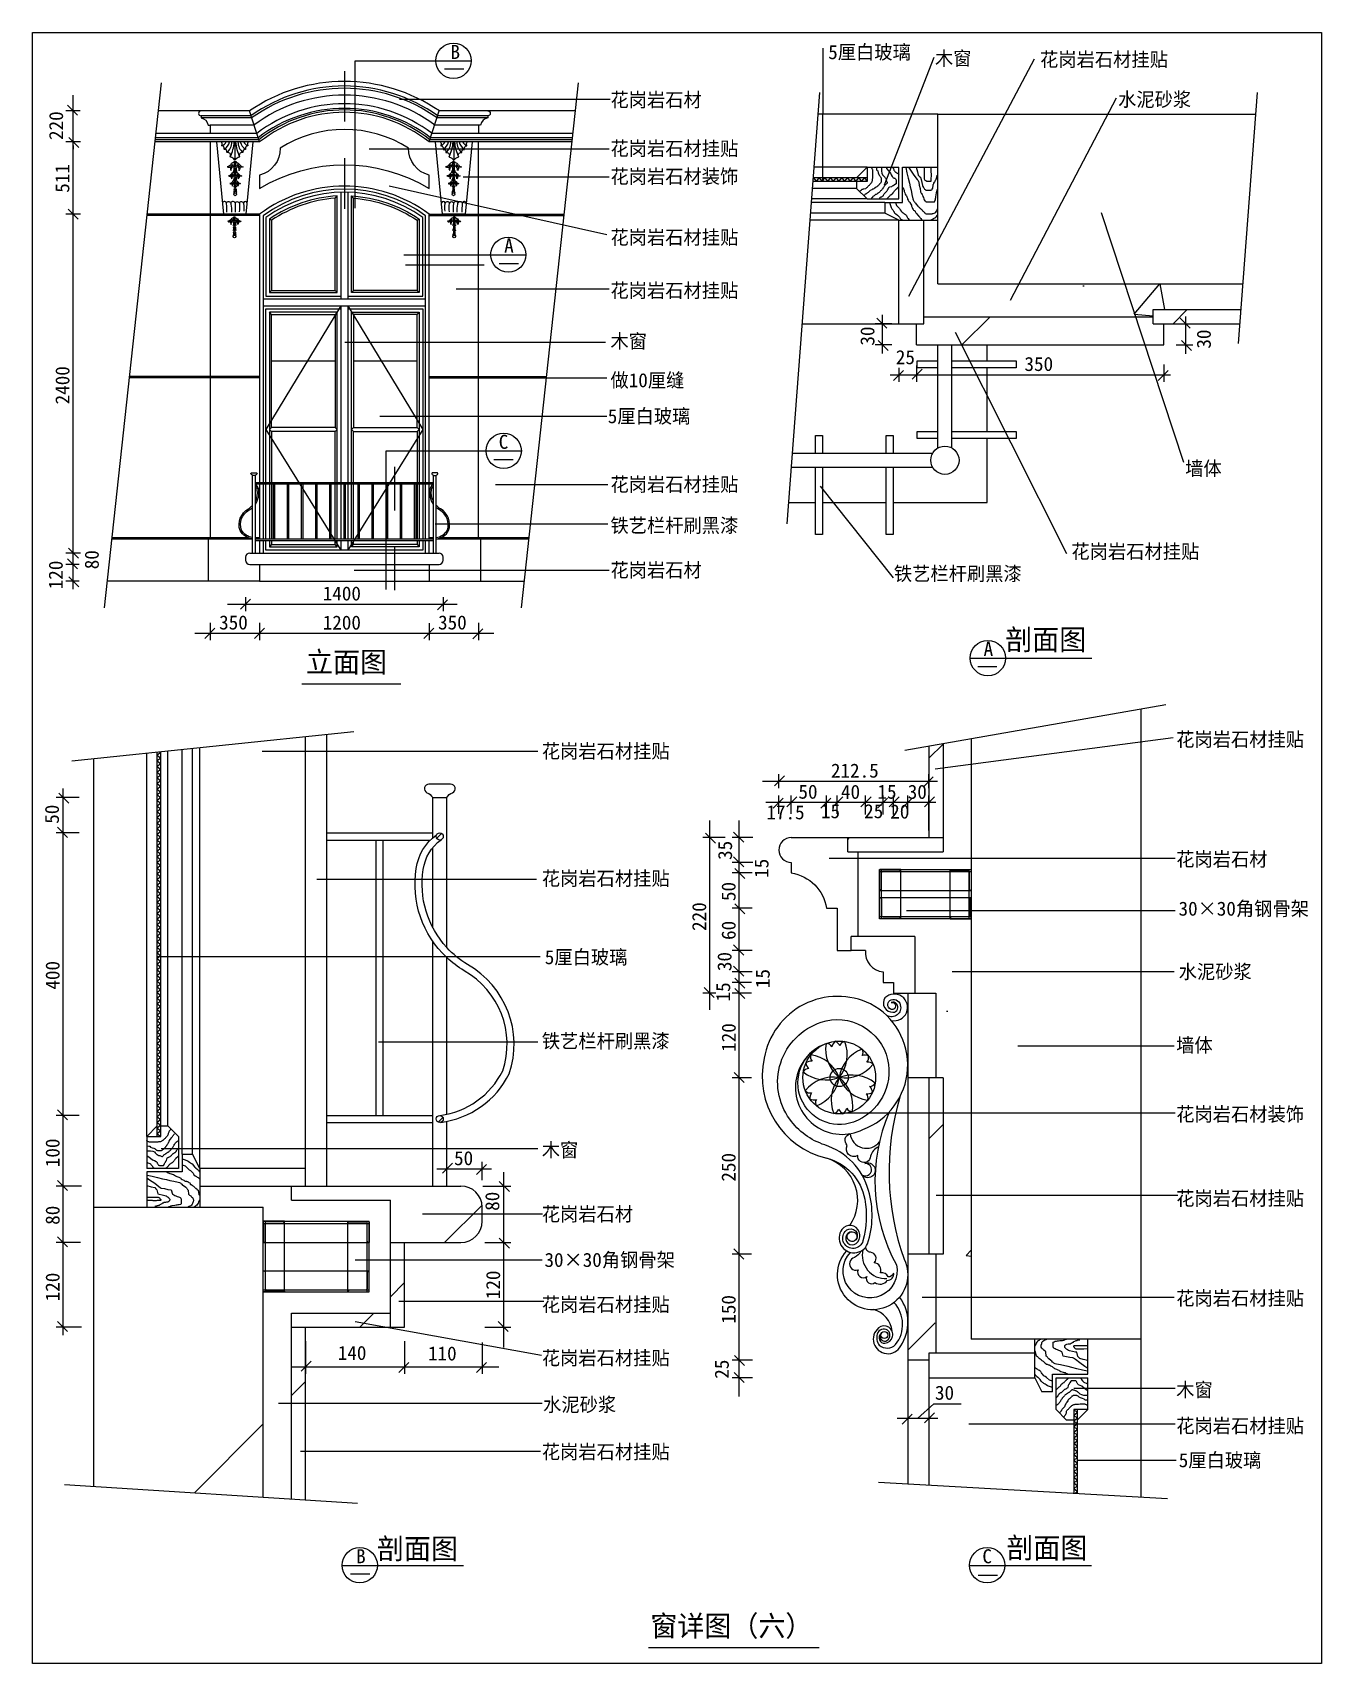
# Model space of a CAD drawing. Header units: metres. Extents: x 1020 to 10144, y 956 to 12504.
import ezdxf

# ---------------------------------------------------------------- set-up
doc = ezdxf.new("R2010")
doc.units = ezdxf.units.M
for name, color, linetype in [('2', 2, 'Continuous'), ('3', 3, 'Continuous'), ('4', 4, 'Continuous'), ('7', 7, 'Continuous'), ('BH', 3, 'Continuous'), ('DIM', 3, 'Continuous'), ('TEXT', 3, 'Continuous')]:
    doc.layers.add(name, color=color, linetype=linetype)
doc.dimstyles.get("Standard").update_dxf_attribs({"dimtxt": 2.5, "dimasz": 2.5, "dimexe": 1.25, "dimexo": 0.625, "dimtad": 1, "dimcen": 2.5, "dimazin": 3, "dimtfac": 1, "dimtmove": 0, "dimatfit": 3})

msp = doc.modelspace()

# ---------------------------------------------------------------- texts
for s, p in [('220', (1235.27, 11743.39)), ('511', (1279.33, 11369.66)), ('30', (6979.64, 10287.28)), ('30', (9361.53, 10265.87)), ('2400', (1280.2, 9871.2)), ('80', (1487.82, 8703.74)), ('120', (1232.63, 8561.83)), ('50', (1205.96, 6901.49)), ('35', (5971.77, 6645.46)), ('15', (6229.74, 6518.52)), ('50', (5996.65, 6354.24)), ('220', (5788.53, 6142.53)), ('60', (5996.94, 6078.95)), ('400', (1210.33, 5726.98)), ('30', (5967.86, 5858.23)), ('15', (6238.38, 5737.92)), ('15', (5958.2, 5643.43)), ('120', (5997.51, 5286.46)), ('100', (1210.33, 4469.75)), ('250', (5996.65, 4367.53)), ('80', (4323.61, 4160.71)), ('80', (1210.33, 4061.66)), ('120', (1210.33, 3519.75)), ('120', (4329.33, 3534.83)), ('150', (5996.65, 3361.46)), ('25', (5948.53, 2971.92))]:
    msp.add_text(s, height=99.5, rotation=90).set_placement(p)
for s, p in [('25', (7131.29, 10155.86)), ('350', (8041.89, 10107.8)), ('1400', (3073.38, 8482.62)), ('350', (2340, 8277.39)), ('1200', (3073.38, 8276.52)), ('350', (3890, 8277.39)), ('212.5', (6671.71, 7228.34)), ('50', (6441.69, 7078.98)), ('40', (6742.85, 7078.11)), ('15', (7001.01, 7078.98)), ('30', (7215.54, 7078.11)), ('17.5', (6214.85, 6933)), ('15', (6601.01, 6941.04)), ('25', (6907.08, 6941.04)), ('20', (7091.69, 6938.36)), ('50', (4003.34, 4484.04)), ('140', (3179.86, 3104.96)), ('110', (3818.68, 3101.12)), ('30', (7408.23, 2822.97))]:
    msp.add_text(s, height=99.5).set_placement(p)
at = {"layer": 'DIM'}
for s, p in [('B', (3978.14, 12317.14)), ('A', (4358.19, 10946.45)), ('C', (4319.46, 9556.34))]:
    msp.add_text(s, height=99.5, dxfattribs=at).set_placement(p)
at = {"layer": 'TEXT'}
for s, height, p in [('5厘白玻璃', 99.5, (6652.52, 12315.95)), ('木窗', 99.5, (7408.53, 12271.8)), ('花岗岩石材挂贴', 99.5, (8152.28, 12263.73)), ('花岗岩石材', 99.5, (5110.68, 11977.73)), ('水泥砂浆', 99.5, (8704.8, 11980.72)), ('花岗岩石材挂贴', 99.5, (5110.68, 11633.09)), ('花岗岩石材装饰', 99.5, (5110.68, 11435.91)), ('花岗岩石材挂贴', 99.5, (5110.68, 11004.63)), ('花岗岩石材挂贴', 99.5, (5110.68, 10628.06)), ('木窗', 99.5, (5110.68, 10268.81)), ('做10厘缝', 99.5, (5110.68, 9992.63)), ('5厘白玻璃', 99.5, (5091.68, 9738.35)), ('墙体', 99.5, (9180.21, 9367.95)), ('花岗岩石材挂贴', 99.5, (5110.68, 9255.29)), ('铁艺栏杆刷黑漆', 99.5, (5110.68, 8964.01)), ('花岗岩石材挂贴', 99.5, (8374.17, 8780.03)), ('花岗岩石材', 99.5, (5110.68, 8648.53)), ('铁艺栏杆刷黑漆', 99.5, (7117.44, 8623.12)), ('剖面图', 147, (7906.48, 8131.85)), ('立面图', 147, (2955.26, 7973.31)), ('A', 99.5, (7752.68, 8090.59)), ('花岗岩石材挂贴', 99.5, (9116.35, 7449.42)), ('花岗岩石材挂贴', 99.5, (4624.55, 7366.06)), ('花岗岩石材', 99.5, (9116.35, 6600.69)), ('花岗岩石材挂贴', 99.5, (4624.55, 6464.86)), ('30×30角钢骨架', 99.5, (9132.86, 6250.99)), ('5厘白玻璃', 99.5, (4645.71, 5907.51)), ('水泥砂浆', 99.5, (9134.1, 5804.59)), ('铁艺栏杆刷黑漆', 99.5, (4624.55, 5313.86)), ('墙体', 99.5, (9116.35, 5284.41)), ('花岗岩石材装饰', 99.5, (9116.35, 4795.08)), ('木窗', 99.5, (4624.55, 4542.35)), ('花岗岩石材挂贴', 99.5, (9116.35, 4199.4)), ('花岗岩石材', 99.5, (4624.55, 4088.44)), ('30×30角钢骨架', 99.5, (4643.42, 3763.85)), ('花岗岩石材挂贴', 99.5, (9116.35, 3492.07)), ('花岗岩石材挂贴', 99.5, (4624.55, 3447.57)), ('花岗岩石材挂贴', 99.5, (4624.55, 3069.39)), ('木窗', 99.5, (9116.35, 2844.22)), ('水泥砂浆', 99.5, (4633.66, 2738.95)), ('花岗岩石材挂贴', 99.5, (9116.35, 2588.43)), ('花岗岩石材挂贴', 99.5, (4624.55, 2404.53)), ('5厘白玻璃', 99.5, (9134.31, 2345.55)), ('剖面图', 147, (3457.83, 1694.87)), ('剖面图', 147, (7913.86, 1700.81)), ('B', 99.5, (3309.97, 1665.35)), ('C', 99.5, (7744.18, 1664.91)), ('窗详图（六）', 147, (5393.69, 1148.12))]:
    msp.add_text(s, height=height, dxfattribs=at).set_placement(p)

# ---------------------------------------------------------------- blocks, each defined once
blk = doc.blocks.new('BH2')
at = {"layer": 'BH'}
blk.add_lwpolyline([(0, 32), (5, 28), (0, 24), (5, 20), (0, 16), (5, 12), (0, 8), (5, 4), (0, 0)], dxfattribs=at)
blk = doc.blocks.new('ST-L30')
at = {"layer": '4'}
blk.add_lwpolyline([(0, 1, 0.41), (1, 0), (30, 0), (30, 0.67, 0.41), (28, 2.67), (4.67, 2.67, -0.41), (2.67, 4.67), (2.67, 28, 0.41), (0.67, 30), (0, 30)], format="xyb", close=True, dxfattribs=at)
blk = doc.blocks.new('X')
at = {"layer": '3'}
blk.add_lwpolyline([(12.03, 0.18, -0.17), (18.92, 0.11, 0.38), (27.2, 8.17, -0.27), (20.35, 4.54, -0.05), (12.2, 4.52, 0.29), (4.73, 0.38, 11.87), (4.73, -0.41, 0.29), (12.22, -4.52, -0.05), (20.38, -4.49, -0.27), (27.24, -8.09, 0.38), (18.92, -0.07, -0.17), (12.03, -0.18, -0.72)], format="xyb", close=True, dxfattribs=at)
blk = doc.blocks.new('_DOT')
blk.add_lwpolyline([(-1.6, -1.6), (1.24, 1.24)])

# ---------------------------------------------------------------- hatches: boundary and pattern name
at = {"layer": 'BH'}
h = msp.add_hatch(dxfattribs=at)
h.set_pattern_fill('ANSI31', scale=1500)
h.paths.add_polyline_path([(7428.74, 11925.6), (7428.74, 10725.6), (9587.29, 10725.6), (9678.43, 11925.6)])
h = msp.add_hatch(dxfattribs=at)
h.set_pattern_fill('AR-RROOF', scale=400)
h.paths.add_polyline_path([(2711.85, 10678.6), (3161.85, 10678.6), (3161.85, 11331.29, 0.13), (2711.85, 11174.9)])
h = msp.add_hatch(dxfattribs=at)
h.set_pattern_fill('AR-RROOF', scale=400)
h.paths.add_polyline_path([(3741.85, 11174.9, 0.13), (3291.85, 11331.29), (3291.85, 10678.6), (3741.85, 10678.6)])
h = msp.add_hatch(dxfattribs=at)
h.set_pattern_fill('ANSI33', scale=300)
h.paths.add_polyline_path([(8953.74, 10542.27), (8953.74, 10442.27), (9565.77, 10442.27), (9573.37, 10542.27)])
h.paths.add_polyline_path([(9028.74, 10292.27), (9028.74, 10442.27), (8953.74, 10442.27), (8953.74, 10492.27), (7278.74, 10492.27), (7278.74, 10292.27)])
h.paths.add_polyline_path([(7328.74, 11175.6), (7153.74, 11175.6), (7153.74, 10442.27), (7278.74, 10442.27), (7278.74, 10492.27), (7328.74, 10492.27)])
h = msp.add_hatch(dxfattribs=at)
h.set_pattern_fill('AR-CONC', scale=15)
h.paths.add_polyline_path([(8953.74, 10492.27), (8953.74, 10542.27), (9573.37, 10542.27), (9587.29, 10725.6), (7428.74, 10725.6), (7428.74, 11175.6), (7328.74, 11175.6), (7328.74, 10492.27)])
h = msp.add_hatch(dxfattribs=at)
h.set_pattern_fill('AR-RROOF', scale=400)
h.paths.add_polyline_path([(3161.85, 10508.6), (2711.85, 10508.6), (2711.85, 9708.6), (3161.85, 9708.6)])
h.paths.add_polyline_path([(2711.85, 9678.6), (2711.85, 8878.6), (3161.85, 8878.6), (3161.85, 9678.6)])
h.paths.add_polyline_path([(3291.85, 9708.6), (3741.85, 9708.6), (3741.85, 10508.6), (3291.85, 10508.6)])
h.paths.add_polyline_path([(3291.85, 8878.6), (3741.85, 8878.6), (3741.85, 9678.6), (3291.85, 9678.6)])
h = msp.add_hatch(dxfattribs=at)
h.set_pattern_fill('ANSI31', scale=1500)
h.paths.add_polyline_path([(8865.68, 7715.39), (7665.68, 7504.98), (7665.68, 3253.22), (8865.68, 3253.22)])
h = msp.add_hatch(dxfattribs=at)
h.set_pattern_fill('ANSI33', scale=300)
h.paths.add_polyline_path([(7465.68, 7469.91), (7365.68, 7452.37), (7365.68, 6803.22), (7465.68, 6803.22)])
h.paths.add_polyline_path([(7465.68, 6803.22), (7365.68, 6803.22), (6790.68, 6803.22), (6790.68, 6703.22), (7465.68, 6703.22)])
h.paths.add_polyline_path([(7265.68, 6103.22), (6815.68, 6103.22), (6815.68, 6003.22), (6865.68, 6003.22), (6915.68, 6003.22, 0.41), (7040.68, 5853.22), (7040.68, 5778.22), (7115.68, 5778.22), (7115.68, 5703.22), (7215.68, 5703.22), (7265.68, 5703.22)])
h = msp.add_hatch(dxfattribs=at)
h.set_pattern_fill('AR-CONC', scale=15)
h.paths.add_polyline_path([(7665.68, 6228.22), (7015.68, 6228.22), (7015.68, 6578.22), (7665.68, 6578.22), (7665.68, 7504.98), (7465.68, 7469.91), (7465.68, 6703.22), (6865.68, 6703.22), (6865.68, 6103.22), (7265.68, 6103.22), (7265.68, 5703.22), (7415.68, 5703.22), (7415.68, 5103.22), (7465.68, 5103.22), (7465.68, 3853.22), (7415.68, 3853.22), (7415.68, 3153.22), (8115.68, 3153.22), (8115.68, 3253.22), (7665.68, 3253.22)])
h = msp.add_hatch(dxfattribs=at)
h.set_pattern_fill('ANSI31', scale=50)
h.paths.add_polyline_path([(3877.32, 6811.51, 1), (3927.32, 6811.51, 1)])
h = msp.add_hatch(dxfattribs=at)
h.set_pattern_fill('ANSI33', scale=300)
h.paths.add_polyline_path([(7415.68, 5703.22), (7215.68, 5703.22), (7215.68, 5224.42, -0.03), (7215.68, 5161.72), (7215.68, 5103.22), (7415.68, 5103.22)])
h = msp.add_hatch(dxfattribs=at)
h.set_pattern_fill('ANSI33', scale=300)
h.paths.add_polyline_path([(7465.68, 5103.22), (7365.68, 5103.22), (7365.68, 3853.22), (7465.68, 3853.22)])
h.paths.add_polyline_path([(7215.68, 3395.5, -0.04), (7215.68, 3348.15), (7215.68, 3103.22), (7365.68, 3103.22), (7365.68, 3153.22), (7415.68, 3153.22), (7415.68, 3853.22), (7215.68, 3853.22)])
h.paths.add_polyline_path([(8115.68, 2978.22), (8115.68, 3153.22), (7365.68, 3153.22), (7365.68, 2978.22)])
h = msp.add_hatch(dxfattribs=at)
h.set_pattern_fill('ANSI31', scale=50)
h.paths.add_polyline_path([(3877.32, 4811.51, 1), (3927.32, 4811.51, 1)])
h = msp.add_hatch(dxfattribs=at)
h.set_pattern_fill('ANSI33', scale=300)
h.paths.add_polyline_path([(2952.32, 3336.51), (2852.32, 3336.51), (2852.32, 2120.09), (2952.32, 2113.63)])
h.paths.add_polyline_path([(3552.32, 3336.51), (3552.32, 3436.51), (2852.32, 3436.51), (2852.32, 3336.51)])
h.paths.add_polyline_path([(3552.32, 3336.51), (3652.32, 3336.51), (3652.32, 3936.51), (3552.32, 3936.51)])
h.paths.add_polyline_path([(2952.32, 4336.51), (2852.32, 4336.51), (2852.32, 4236.51), (3552.32, 4236.51), (3552.32, 3936.51), (4052.32, 3936.51, 0.41), (4202.32, 4086.51), (4202.32, 4186.51, 0.41), (4052.32, 4336.51)])
h.paths.add_polyline_path([(2952.32, 4336.51), (2952.32, 4461.51), (2202.32, 4461.51), (2202.32, 4336.51)])
h = msp.add_hatch(dxfattribs=at)
h.set_pattern_fill('AR-CONC', scale=15)
h.paths.add_polyline_path([(2852.32, 3436.51), (3552.32, 3436.51), (3552.32, 4236.51), (2852.32, 4236.51), (2852.32, 4336.51), (2202.32, 4336.51), (2202.32, 4186.51), (2652.32, 4186.51), (2652.32, 4086.51), (3402.32, 4086.51), (3402.32, 3586.51), (2652.32, 3586.51), (2652.32, 2133.02), (2852.32, 2120.09)])
h = msp.add_hatch(dxfattribs=at)
h.set_pattern_fill('ANSI31', scale=1500)
h.paths.add_polyline_path([(2652.32, 4186.51), (1452.32, 4186.51), (1452.32, 2210.6), (2652.32, 2133.02)])

# ---------------------------------------------------------------- linework, layer by layer
for p, q in [((3935.93, 12246.5), (4072.32, 12246.5)), ((4323.42, 10869.95), (4459.81, 10869.95)), ((4285.31, 9481.32), (4421.69, 9481.32)), ((7711.15, 8014.95), (7847.54, 8014.95)), ((7285.2, 2689.73), (7399.71, 2793.14)), ((7399.71, 2793.14), (7593.5, 2793.14)), ((3270.82, 1589.72), (3407.2, 1589.72)), ((7714.62, 1581.29), (7851.01, 1581.29))]:
    msp.add_line(p, q)
at = {"layer": '2'}
for p, q in [((7428.74, 10725.6), (7428.74, 11925.6)), ((7428.74, 11925.6), (9678.43, 11925.6)), ((7428.74, 10725.6), (9587.29, 10725.6)), ((8865.68, 7715.39), (8865.68, 3253.22)), ((7665.68, 7504.98), (7665.68, 3253.22)), ((1452.32, 4186.51), (2652.32, 4186.51)), ((1452.32, 2210.6), (1452.32, 4186.51)), ((2652.32, 2133.02), (2652.32, 4186.51)), ((8865.68, 3253.22), (7665.68, 3253.22))]:
    msp.add_line(p, q, dxfattribs=at)
at = {"layer": '3'}
for p, q in [((1527.82, 8429.62), (1932.62, 12147.9)), ((4480.7, 8429.62), (4885.49, 12147.9)), ((6591.24, 12080.03), (6359.32, 9026.25)), ((9690.16, 12080.03), (9555.07, 10301.38)), ((2626.85, 11729.39), (2554.54, 11950.87)), ((3826.85, 11729.39), (3899.16, 11950.87)), ((2451.85, 11729.39), (2451.85, 11602.12)), ((4001.85, 11729.39), (4001.85, 11602.12)), ((3161.85, 11331.29), (3176.85, 11347.25)), ((3291.85, 11331.29), (3276.85, 11347.25)), ((6853.74, 11400.6), (6539.64, 11400.6)), ((2626.85, 11208.6), (1830.36, 11208.6)), ((2626.85, 11218.6), (1831.45, 11218.6)), ((3826.85, 11218.6), (4784.33, 11218.6)), ((3826.85, 11208.6), (4783.24, 11208.6)), ((7053.74, 11225.6), (6526.35, 11225.6)), ((2711.85, 11174.9), (2696.85, 11182.8)), ((3741.85, 11174.9), (3756.85, 11182.8)), ((2696.85, 10663.6), (2711.85, 10678.6)), ((3176.85, 10663.6), (3161.85, 10678.6)), ((3276.85, 10663.6), (3291.85, 10678.6)), ((3756.85, 10663.6), (3741.85, 10678.6)), ((3201.85, 10568.6), (2671.85, 9693.6)), ((2711.85, 10508.6), (2696.85, 10523.6)), ((3176.85, 10523.6), (3161.85, 10508.6)), ((3251.85, 10568.6), (3781.85, 9693.6)), ((3276.85, 10523.6), (3291.85, 10508.6)), ((3741.85, 10508.6), (3756.85, 10523.6)), ((2626.85, 10058.6), (1705.16, 10058.6)), ((2626.85, 10068.6), (1706.25, 10068.6)), ((3826.85, 10068.6), (4659.13, 10068.6)), ((3826.85, 10058.6), (4658.04, 10058.6)), ((2696.85, 9693.6), (2711.85, 9708.6)), ((3176.85, 9693.6), (3161.85, 9708.6)), ((3276.85, 9693.6), (3291.85, 9708.6)), ((3756.85, 9693.6), (3741.85, 9708.6)), ((2671.85, 9693.6), (3201.85, 8838.6)), ((2696.85, 9693.6), (2711.85, 9678.6)), ((3176.85, 9693.6), (3161.85, 9678.6)), ((3781.85, 9693.6), (3251.85, 8838.6)), ((3276.85, 9693.6), (3291.85, 9678.6)), ((3756.85, 9693.6), (3741.85, 9678.6)), ((1581.06, 8918.6), (2576.85, 8918.6)), ((1582.15, 8928.6), (2541.02, 8928.6)), ((2596.85, 8928.6), (2626.85, 8928.6)), ((2596.85, 8918.6), (2626.85, 8918.6)), ((3826.85, 8928.6), (3856.85, 8928.6)), ((3826.85, 8918.6), (3856.85, 8918.6)), ((3876.85, 8918.6), (4533.94, 8918.6)), ((3912.68, 8928.6), (4535.02, 8928.6)), ((2711.85, 8878.6), (2696.85, 8863.6)), ((3176.85, 8863.6), (3161.85, 8878.6)), ((3276.85, 8863.6), (3291.85, 8878.6)), ((3741.85, 8878.6), (3756.85, 8863.6)), ((7194.69, 7422.39), (9043.69, 7746.61)), ((1297.67, 7347.06), (3293.42, 7555.79)), ((1977.32, 4761.51), (1977.32, 7418.14)), ((2152.32, 4561.51), (2152.32, 7436.45)), ((1246.4, 2223.91), (3318.9, 2089.93)), ((7008.06, 2238.75), (9055.05, 2124.63))]:
    msp.add_line(p, q, dxfattribs=at)
for points in [[(4241.85, 11914.39), (3888.22, 11914.39, 0.32), (2565.48, 11914.39), (2211.85, 11914.39)], [(4241.85, 11899.39), (3883.46, 11899.39, 0.32), (2570.25, 11899.39), (2211.85, 11899.39)], [(4841.57, 11744.39), (3832.06, 11744.39, 0.35), (2621.64, 11744.39), (1888.69, 11744.39)], [(4843.2, 11759.39), (3837.22, 11759.39, 0.34), (2616.48, 11759.39), (1890.32, 11759.39)], [(2549.18, 11729.39, 0.42), (2543.45, 11705.81, -0.55), (2541.26, 11701.24, 0.47), (2527.92, 11680.66, -0.53), (2524.86, 11676.76, 0.5), (2508.33, 11657.52, -0.54), (2504.85, 11653.92, 0.62), (2484.62, 11626.87, -0.47), (2482.81, 11622.62, 0.15), (2454.2, 11603.26, -0.48), (2449.5, 11603.26, 0.15), (2420.89, 11622.62, -0.47), (2419.08, 11626.87, 0.62), (2398.85, 11653.92, -0.54), (2395.37, 11657.52, 0.5), (2378.84, 11676.76, -0.53), (2375.78, 11680.66, 0.47), (2362.44, 11701.24, -0.55), (2360.25, 11705.81, 0.42), (2354.52, 11729.39)], [(3904.52, 11729.39, -0.42), (3910.25, 11705.81, 0.55), (3912.44, 11701.24, -0.47), (3925.78, 11680.66, 0.53), (3928.84, 11676.76, -0.5), (3945.37, 11657.52, 0.54), (3948.85, 11653.92, -0.62), (3969.08, 11626.87, 0.47), (3970.89, 11622.62, -0.15), (3999.5, 11603.26, 0.48), (4004.2, 11603.26, -0.15), (4032.81, 11622.62, 0.47), (4034.62, 11626.87, -0.62), (4054.85, 11653.92, 0.54), (4058.33, 11657.52, -0.5), (4074.86, 11676.76, 0.53), (4077.92, 11680.66, -0.47), (4091.26, 11701.24, 0.55), (4093.45, 11705.81, -0.42), (4099.18, 11729.39)], [(3251.85, 10638.6), (3781.85, 10638.6), (3781.85, 11195.77, 0.32), (2671.85, 11195.77), (2671.85, 10638.6), (3201.85, 10638.6)], [(6611.13, 5333.63, 1.01), (6898.37, 4736.63, 0.65), (6952.42, 5625.79, 0.5), (6199.65, 5241.06, 0.41), (6642.56, 4533.26, -0.29), (6911.52, 4243.78, -0.11), (6898.07, 3947.57, -1.25), (6772.78, 4014.24, -0.81), (6857.73, 3974.5, -0.69), (6790.49, 3961.04, -2.98), (6828.78, 3944.42)], [(7100.39, 5508.69, 1.67), (7054.63, 5668.77, 0.62), (7110.76, 5567.01, 1.17), (7099.45, 5636.65, -1.4), (7093.74, 5589.14, -0.68), (7098.66, 5655.64, -0.49), (7165.08, 5608.84, -0.7), (7059.78, 5550.87)], [(6820.61, 4012.59, 1.67), (6861.5, 3941.75, 1.01), (6749.32, 4029.56, 1.11), (6931.69, 3927.38, 0.15), (6938.41, 4304.37, 0.25), (6629.12, 4627.51, -0.16), (6380.33, 4809.28, -0.51), (6602.22, 5495.95, -0.44), (7072.89, 5233.4, -0.38), (6830.83, 4789.08, -0.96), (6611.13, 5333.63)], [(7160.87, 4966.82, 0.16), (7190.46, 3817.65, -1.89), (6783.78, 3877.24)], [(7083.74, 4858.91, 0.23), (7135.1, 3777.62, -1.67), (6810.33, 3866.8)], [(7008.6, 4615.09, 0.22), (6952.53, 4548.26, -1.05), (6861.38, 4553.58, -0.79), (6787.9, 4624.27, -0.58), (6808.04, 4707.72, 0.68), (7015.86, 4649.09, 0.68)], [(6883.7, 3875.71, -0.16), (6839.02, 3830.92, 1.05), (6863.6, 3742.98, 0.78), (6924.97, 3695.58, 0.78), (6983.62, 3653.42, 0.44), (7070.43, 3668.46, 0.45), (7115.96, 3719.67, -0.32), (7076.86, 3692.57, 0.37), (7022.72, 3721.17, 0.48), (6979.11, 3793.44, 0.64), (6952.04, 3867.22, -0.45), (6919.71, 3906.5)], [(7027.12, 3292.22, 0.74), (7054.65, 3222.89, 1.34), (7009.36, 3331.71, 1.23), (7165.6, 3204.75, 0.32), (7159.48, 3547.64)], [(7027.12, 3292.22, 1.07), (7081.69, 3254.04, 0.38), (7072.81, 3316.3, 0.48), (7000.3, 3288.63, 0.24), (7014.44, 3208.65, 0.39), (7129.37, 3213.82, 0.37), (7119.49, 3510.27)]]:
    msp.add_lwpolyline(points, format="xyb", dxfattribs=at)
for points in [[(2696.85, 10663.6), (3176.85, 10663.6), (3176.85, 11347.25, 0.14), (2696.85, 11182.8)], [(2711.85, 10678.6), (3161.85, 10678.6), (3161.85, 11331.29, 0.13), (2711.85, 11174.9)], [(3756.85, 10663.6), (3276.85, 10663.6), (3276.85, 11347.25, -0.14), (3756.85, 11182.8)], [(3741.85, 10678.6), (3291.85, 10678.6), (3291.85, 11331.29, -0.13), (3741.85, 11174.9)], [(6889.88, 4416.74, 1.44), (6911.86, 4496.17, -2.08)]]:
    msp.add_lwpolyline(points, format="xyb", close=True, dxfattribs=at)
for points in [[(2671.85, 9318.6), (2671.85, 10548.6), (3201.85, 10548.6)], [(3176.85, 9318.6), (3176.85, 10523.6), (2696.85, 10523.6), (2696.85, 9318.6)], [(3251.85, 10548.6), (3781.85, 10548.6), (3781.85, 9318.6)], [(3276.85, 9318.6), (3276.85, 10523.6), (3756.85, 10523.6), (3756.85, 9318.6)], [(3161.85, 9318.6), (3161.85, 9678.6), (2711.85, 9678.6), (2711.85, 9318.6)], [(3291.85, 9318.6), (3291.85, 9678.6), (3741.85, 9678.6), (3741.85, 9318.6)], [(2671.85, 8918.6), (2671.85, 9308.6)], [(2696.85, 9308.6), (2696.85, 8918.6)], [(2711.85, 9308.6), (2711.85, 8918.6)], [(3161.85, 8918.6), (3161.85, 9308.6)], [(3176.85, 8918.6), (3176.85, 9308.6)], [(3276.85, 8918.6), (3276.85, 9308.6)], [(3291.85, 8918.6), (3291.85, 9308.6)], [(3741.85, 9308.6), (3741.85, 8918.6)], [(3756.85, 9308.6), (3756.85, 8918.6)], [(3781.85, 9308.6), (3781.85, 8918.6)], [(3781.85, 8908.6), (3781.85, 8838.6), (2671.85, 8838.6), (2671.85, 8908.6)], [(2696.85, 8908.6), (2696.85, 8863.6), (3176.85, 8863.6), (3176.85, 8908.6)], [(2711.85, 8908.6), (2711.85, 8878.6), (3161.85, 8878.6), (3161.85, 8908.6)], [(3756.85, 8908.6), (3756.85, 8863.6), (3276.85, 8863.6), (3276.85, 8908.6)], [(3741.85, 8908.6), (3741.85, 8878.6), (3291.85, 8878.6), (3291.85, 8908.6)]]:
    msp.add_lwpolyline(points, dxfattribs=at)
for points in [[(2711.85, 9708.6), (2711.85, 10508.6), (3161.85, 10508.6), (3161.85, 9708.6)], [(3741.85, 9708.6), (3741.85, 10508.6), (3291.85, 10508.6), (3291.85, 9708.6)]]:
    msp.add_lwpolyline(points, close=True, dxfattribs=at)
for centre, radius in [((2453.97, 11359.18), 10.01), ((3999.73, 11359.18), 10.01), ((2449.32, 11059.52), 10.01), ((4004.38, 11059.52), 10.01), ((6730.63, 5104.82), 257.76), ((6730.63, 5104.82), 64.44), ((7049.97, 3281.36), 25.3)]:
    msp.add_circle(centre, radius, dxfattribs=at)
for centre, radius, start, end in [((2336.24, 11760.85), 62.64, 292.38, 329.86), ((2329.56, 11752.43), 87.96, 302.08, 344.82), ((2331.25, 11729.72), 99.13, 310.89, 359.81), ((2112.84, 11764.08), 336.54, 335.46, 354.08), ((2790.86, 11764.08), 336.54, 185.92, 204.54), ((2572.45, 11729.72), 99.13, 180.19, 229.11), ((2574.14, 11752.43), 87.96, 195.18, 237.92), ((2567.46, 11760.85), 62.64, 210.14, 247.62), ((3886.24, 11760.85), 62.64, 292.38, 329.86), ((3879.56, 11752.43), 87.96, 302.08, 344.82), ((3881.25, 11729.72), 99.13, 310.89, 359.81), ((3662.84, 11764.08), 336.54, 335.46, 354.08), ((4340.86, 11764.08), 336.54, 185.92, 204.54), ((4122.45, 11729.72), 99.13, 180.19, 229.11), ((4124.14, 11752.43), 87.96, 195.18, 237.92), ((4117.46, 11760.85), 62.64, 210.14, 247.62), ((2377.71, 11291.91), 15.24, 358.66, 153.95), ((2406.72, 11285.94), 19.87, 8.51, 140.42), ((1441.04, 11234.75), 953.6, 359.83, 3.41), ((2437.42, 11289.46), 17.89, 12.48, 149.3), ((2221.44, 11246.89), 209.19, 355.72, 11.58), ((2468.23, 11285.79), 19.34, 25.83, 140.27), ((1777.22, 11243.81), 679.47, 359.04, 4.18), ((2497.82, 11287.62), 18.2, 13.9, 142.91), ((2287.35, 11268.51), 199.94, 350.13, 7.39), ((2526.01, 11291.38), 15.46, 27.83, 152.17), ((2377.03, 11263.88), 141.28, 350.08, 11.48), ((3927.69, 11291.38), 15.46, 27.83, 152.17), ((4076.67, 11263.88), 141.28, 168.52, 189.92), ((3955.88, 11287.62), 18.2, 37.09, 166.1), ((4166.35, 11268.51), 199.94, 172.61, 189.87), ((3985.47, 11285.79), 19.34, 39.73, 154.17), ((4676.48, 11243.81), 679.47, 175.82, 180.96), ((4016.28, 11289.46), 17.89, 30.7, 167.52), ((4232.26, 11246.89), 209.19, 168.42, 184.28), ((4046.98, 11285.94), 19.87, 39.58, 171.49), ((5012.66, 11234.75), 953.6, 176.59, 180.17), ((4075.99, 11291.91), 15.24, 26.05, 181.34), ((6891.9, 5305.89), 257.76, 171.27, 231.27), ((6640.27, 5302.76), 42.37, 27.94, 94.24), ((6739.92, 5309.68), 63.55, 126.09, 168.26), ((6677.09, 5302.78), 63.55, 24.28, 66.45), ((6529.56, 5266.08), 257.76, 321.27, 21.27), ((6775.87, 5317.65), 42.37, 98.3, 164.6), ((6532.42, 5157.43), 63.55, 84.28, 126.45), ((6557.86, 5215.29), 63.55, 186.09, 228.26), ((6568.93, 5250.41), 42.37, 158.3, 224.6), ((6490.43, 5011.31), 257.76, 21.27, 81.27), ((6985.4, 5065.69), 257.76, 111.27, 171.27), ((6769.76, 5359.59), 257.76, 261.27, 321.27), ((6856.87, 5282.05), 42.37, 327.94, 34.24), ((6912.69, 5199.21), 63.55, 66.09, 108.26), ((6875.3, 5250.16), 63.55, 324.28, 6.45), ((6937.58, 5172.06), 42.37, 38.3, 104.6), ((6637.13, 5345.02), 257.76, 231.27, 291.27), ((6514.03, 5125.52), 42.37, 87.94, 154.24), ((6691.51, 4850.04), 257.76, 81.27, 141.27), ((6475.86, 5143.94), 257.76, 291.27, 351.27), ((6931.71, 4943.55), 257.76, 141.27, 201.27), ((6824.14, 4864.62), 257.76, 51.27, 111.27), ((6970.83, 5198.32), 257.76, 201.27, 261.27), ((6569.37, 4903.74), 257.76, 351.27, 51.27), ((6523.69, 5037.57), 42.37, 218.3, 284.6), ((6585.96, 4959.47), 63.55, 144.28, 186.45), ((6928.84, 5052.2), 63.55, 264.28, 306.45), ((6892.34, 4959.22), 42.37, 338.3, 44.6), ((6947.24, 5084.11), 42.37, 267.94, 334.24), ((6903.41, 4994.34), 63.55, 6.09, 48.26), ((6548.57, 5010.42), 63.55, 246.09, 288.26), ((6604.4, 4927.58), 42.37, 147.94, 214.24), ((6685.39, 4891.98), 42.37, 278.3, 344.6), ((6784.17, 4906.85), 63.55, 204.28, 246.45), ((6721.35, 4899.95), 63.55, 306.09, 348.26), ((6821, 4906.87), 42.37, 207.94, 274.24), ((6548.62, 4235.09), 312.62, 325.41, 72.51), ((7059.08, 3845.42), 165.13, 166.02, 273.04), ((6931.9, 3292.43), 173.84, 5.04, 76.55)]:
    msp.add_arc(centre, radius, start, end, dxfattribs=at)
at = {"layer": '4'}
for p, q in [((7428.74, 11925.6), (6579.52, 11925.6)), ((2276.85, 11729.39), (2276.85, 8928.6)), ((4176.85, 8928.6), (4176.85, 11729.39)), ((6853.74, 11475.6), (6928.74, 11550.6)), ((6928.74, 11550.6), (6928.74, 11450.6)), ((6928.74, 11550.6), (7153.74, 11550.6)), ((7153.74, 11325.6), (7153.74, 11550.6)), ((7178.74, 11300.6), (7178.74, 11550.6)), ((7178.74, 11550.6), (7428.74, 11550.6)), ((6853.74, 11450.6), (6853.74, 11400.6)), ((6853.74, 11400.6), (6928.74, 11325.6)), ((6928.74, 11325.6), (7153.74, 11325.6)), ((7053.74, 11300.6), (7053.74, 11225.6)), ((7053.74, 11300.6), (7178.74, 11300.6)), ((7153.74, 11175.6), (7053.74, 11225.6)), ((7153.74, 10442.27), (7153.74, 11175.6)), ((7153.74, 11175.6), (7428.74, 11175.6)), ((7328.74, 10442.27), (7328.74, 11175.6)), ((8953.74, 10442.27), (8953.74, 10542.27)), ((8953.74, 10542.27), (9573.37, 10542.27)), ((6466.86, 10442.27), (7153.74, 10442.27)), ((7153.74, 10442.27), (7328.74, 10442.27)), ((7278.74, 10292.27), (7278.74, 10442.27)), ((7328.74, 10492.27), (8953.74, 10492.27)), ((8953.74, 10442.27), (9565.77, 10442.27)), ((9028.74, 10292.27), (9028.74, 10442.27)), ((7278.74, 10292.27), (9028.74, 10292.27)), ((7778.74, 10180.31), (7778.74, 10292.27)), ((7778.74, 9680.31), (7778.74, 10130.31)), ((7778.74, 9175.6), (7778.74, 9630.31)), ((6370.66, 9175.6), (6563.31, 9175.6)), ((6613.31, 9175.6), (7063.31, 9175.6)), ((7113.31, 9175.6), (7778.74, 9175.6)), ((2261.85, 8928.6), (2261.85, 8618.6)), ((4191.85, 8928.6), (4191.85, 8618.6)), ((2526.85, 8788.6), (2526.85, 8768.6)), ((2556.85, 8818.6), (3896.85, 8818.6)), ((3926.85, 8768.6), (3926.85, 8788.6)), ((2556.85, 8738.6), (3896.85, 8738.6)), ((2626.85, 8738.6), (2626.85, 8618.6)), ((3826.85, 8738.6), (3826.85, 8618.6)), ((2626.85, 8618.6), (1548.4, 8618.6)), ((2626.85, 8618.6), (3826.85, 8618.6)), ((3826.85, 8618.6), (4501.28, 8618.6)), ((2952.32, 4461.51), (2952.32, 7520.12)), ((3102.32, 4336.51), (3102.32, 7535.8)), ((7365.68, 7452.37), (7365.68, 6803.22)), ((7465.68, 7469.91), (7465.68, 6703.22)), ((1452.32, 4186.51), (1452.32, 7363.24)), ((6390.68, 6803.22), (7365.68, 6803.22)), ((6790.68, 6703.22), (6790.68, 6803.22)), ((6790.68, 6703.22), (7465.68, 6703.22)), ((6865.68, 6103.22), (6865.68, 6703.22)), ((7365.68, 6803.22), (7465.68, 6803.22)), ((7015.68, 6228.22), (7015.68, 6578.22)), ((7015.68, 6578.22), (7665.68, 6578.22)), ((6640.68, 6303.22), (6715.68, 6303.22)), ((7665.68, 6228.22), (7015.68, 6228.22)), ((6815.68, 6003.22), (6815.68, 6103.22)), ((7265.68, 6103.22), (6815.68, 6103.22)), ((7265.68, 6103.22), (7265.68, 5703.22)), ((6715.68, 6003.22), (6815.68, 6003.22)), ((6915.68, 6003.22), (6815.68, 6003.22)), ((7040.68, 5853.22), (7040.68, 5778.22)), ((7040.68, 5778.22), (7115.68, 5778.22)), ((7115.68, 5778.22), (7115.68, 5703.22)), ((7115.68, 5703.22), (7215.68, 5703.22)), ((7215.68, 5703.22), (7215.68, 5103.22)), ((7215.68, 5703.22), (7415.68, 5703.22)), ((7415.68, 5703.22), (7415.68, 5103.22)), ((7465.68, 5103.22), (7215.68, 5103.22)), ((7365.68, 5103.22), (7365.68, 3853.22)), ((7465.68, 5103.22), (7465.68, 3853.22)), ((1902.32, 4761.51), (1827.32, 4686.51)), ((1927.32, 4761.51), (1977.32, 4761.51)), ((1977.32, 4761.51), (2052.32, 4686.51)), ((1827.32, 4686.51), (1827.32, 4461.51)), ((1827.32, 4686.51), (1927.32, 4686.51)), ((2052.32, 4686.51), (2052.32, 4461.51)), ((2077.32, 4561.51), (2152.32, 4561.51)), ((2077.32, 4561.51), (2077.32, 4436.51)), ((2202.32, 4461.51), (2152.32, 4561.51)), ((2052.32, 4461.51), (1827.32, 4461.51)), ((1827.32, 4436.51), (1827.32, 4186.51)), ((2077.32, 4436.51), (1827.32, 4436.51)), ((2202.32, 4461.51), (2202.32, 4186.51)), ((2952.32, 4461.51), (2202.32, 4461.51)), ((2952.32, 4336.51), (2952.32, 4461.51)), ((2202.32, 4336.51), (2952.32, 4336.51)), ((2852.32, 4236.51), (2852.32, 4336.51)), ((2952.32, 4336.51), (4052.32, 4336.51)), ((2852.32, 4236.51), (3552.32, 4236.51)), ((3552.32, 3336.51), (3552.32, 4236.51)), ((4202.32, 4086.51), (4202.32, 4186.51)), ((2652.32, 4086.51), (3402.32, 4086.51)), ((3402.32, 3586.51), (3402.32, 4086.51)), ((3552.32, 3936.51), (4052.32, 3936.51)), ((3652.32, 3336.51), (3652.32, 3936.51)), ((7215.68, 3853.22), (7215.68, 3103.22)), ((7465.68, 3853.22), (7215.68, 3853.22)), ((7415.68, 3853.22), (7415.68, 3153.22)), ((2652.32, 3586.51), (3402.32, 3586.51)), ((2852.32, 2120.09), (2852.32, 3436.51)), ((2852.32, 3436.51), (3552.32, 3436.51)), ((2852.32, 3336.51), (3652.32, 3336.51)), ((2952.32, 2113.63), (2952.32, 3336.51)), ((8115.68, 2978.22), (8115.68, 3253.22)), ((8490.68, 3003.22), (8490.68, 3253.22)), ((8865.68, 3253.22), (8865.68, 2135.19)), ((7365.68, 3153.22), (7365.68, 2978.22)), ((8115.68, 3153.22), (7365.68, 3153.22)), ((7365.68, 3103.22), (7215.68, 3103.22)), ((8240.68, 2878.22), (8240.68, 3003.22)), ((8240.68, 3003.22), (8490.68, 3003.22)), ((7365.68, 2978.22), (8115.68, 2978.22)), ((8115.68, 2978.22), (8165.68, 2878.22)), ((8265.68, 2753.22), (8265.68, 2978.22)), ((8265.68, 2978.22), (8490.68, 2978.22)), ((8490.68, 2753.22), (8490.68, 2978.22)), ((8240.68, 2878.22), (8165.68, 2878.22)), ((8340.68, 2678.22), (8265.68, 2753.22)), ((8390.68, 2678.22), (8340.68, 2678.22)), ((8490.68, 2753.22), (8390.68, 2753.22)), ((8415.68, 2678.22), (8490.68, 2753.22))]:
    msp.add_line(p, q, dxfattribs=at)
msp.add_lwpolyline([(3826.85, 11399.67), (3826.85, 11494.21, -0.35), (3681.25, 11686.02, 0.29), (2772.45, 11686.02, -0.35), (2626.85, 11494.21), (2626.85, 11399.67, -0.28)], format="xyb", close=True, dxfattribs=at)
for points in [[(3826.85, 9318.6), (3826.85, 11218.6, 0.33), (2626.85, 11218.6), (2626.85, 9318.6)], [(6390.68, 6803.22, 1), (6390.68, 6628.22), (6390.68, 6553.22, -0.33), (6640.68, 6303.22), (6715.68, 6303.22), (6715.68, 6003.22)]]:
    msp.add_lwpolyline(points, format="xyb", dxfattribs=at)
for points in [[(2626.85, 9308.6), (2626.85, 8918.6)], [(3826.85, 8918.6), (3826.85, 9308.6)], [(2626.85, 8908.6), (2626.85, 8818.6)], [(3826.85, 8818.6), (3826.85, 8908.6)]]:
    msp.add_lwpolyline(points, dxfattribs=at)
for centre, radius, start, end in [((2556.85, 8788.6), 30, 90, 180), ((3896.85, 8788.6), 30, 0, 90), ((2556.85, 8768.6), 30, 180, 270), ((3896.85, 8768.6), 30, 270, 0), ((7054.84, 5992.11), 139.6, 175.43, 264.18), ((4052.32, 4186.51), 150, 0, 90), ((4052.32, 4086.51), 150, 270, 0)]:
    msp.add_arc(centre, radius, start, end, dxfattribs=at)
at = {"layer": '7'}
for p, q in [((6928.74, 11550.6), (6551.04, 11550.6)), ((6928.74, 11450.6), (6543.44, 11450.6)), ((6928.74, 11475.6), (6545.34, 11475.6)), ((3201.85, 11373.27), (3201.85, 10618.6)), ((3251.85, 11373.27), (3251.85, 10618.6)), ((6928.74, 11325.6), (6533.95, 11325.6)), ((7053.74, 11300.6), (6532.05, 11300.6)), ((7153.74, 11175.6), (6522.56, 11175.6)), ((2651.85, 10618.6), (3801.85, 10618.6)), ((2651.85, 10568.6), (3801.85, 10568.6)), ((3201.85, 10568.6), (3201.85, 9318.6)), ((3251.85, 10568.6), (3251.85, 9318.6)), ((7428.74, 9562.21), (7428.74, 10292.27)), ((7528.74, 9562.21), (7528.74, 10292.27)), ((6397.25, 9525.6), (7392.14, 9525.6)), ((2576.85, 8818.6), (2576.85, 9368.6)), ((2596.85, 8818.6), (2596.85, 9368.6)), ((3856.85, 8818.6), (3856.85, 9368.6)), ((3876.85, 8818.6), (3876.85, 9368.6)), ((6389.65, 9425.6), (7392.14, 9425.6)), ((2596.85, 9318.6), (3856.85, 9318.6)), ((2596.85, 9308.6), (3856.85, 9308.6)), ((2721.85, 9308.6), (2721.85, 8918.6)), ((2731.85, 9308.6), (2731.85, 8918.6)), ((2821.85, 9308.6), (2821.85, 8918.6)), ((2831.85, 9308.6), (2831.85, 8918.6)), ((2921.85, 9308.6), (2921.85, 8918.6)), ((2931.85, 9308.6), (2931.85, 8918.6)), ((3021.85, 9308.6), (3021.85, 8918.6)), ((3031.85, 9308.6), (3031.85, 8918.6)), ((3121.85, 9308.6), (3121.85, 8918.6)), ((3131.85, 9308.6), (3131.85, 8918.6)), ((3201.85, 9308.6), (3201.85, 8918.6)), ((3221.85, 9308.6), (3221.85, 8918.6)), ((3231.85, 9308.6), (3231.85, 8918.6)), ((3251.85, 9308.6), (3251.85, 8918.6)), ((3321.85, 9308.6), (3321.85, 8918.6)), ((3331.85, 9308.6), (3331.85, 8918.6)), ((3421.85, 9308.6), (3421.85, 8918.6)), ((3431.85, 9308.6), (3431.85, 8918.6)), ((3521.85, 9308.6), (3521.85, 8918.6)), ((3531.85, 9308.6), (3531.85, 8918.6)), ((3621.85, 9308.6), (3621.85, 8918.6)), ((3631.85, 9308.6), (3631.85, 8918.6)), ((3721.85, 9308.6), (3721.85, 8918.6)), ((3731.85, 9308.6), (3731.85, 8918.6)), ((2596.85, 8918.6), (3856.85, 8918.6)), ((2596.85, 8908.6), (3856.85, 8908.6)), ((3201.85, 8908.6), (3201.85, 8838.6)), ((3251.85, 8908.6), (3251.85, 8838.6)), ((1827.32, 4686.51), (1827.32, 7402.46)), ((1902.32, 4686.51), (1902.32, 7410.3)), ((1927.32, 4686.51), (1927.32, 7412.91)), ((2077.32, 4561.51), (2077.32, 7428.6)), ((2202.32, 4461.51), (2202.32, 7441.68)), ((3852.32, 6801.41), (3852.32, 7086.51)), ((3952.32, 6025.06), (3952.32, 7086.51)), ((3102.32, 6836.51), (3852.32, 6836.51)), ((3102.32, 6786.51), (3835.99, 6786.51)), ((3452.32, 4836.51), (3452.32, 6786.51)), ((3502.32, 4836.51), (3502.32, 6786.51)), ((3852.32, 6168.63), (3852.32, 6733.85)), ((7015.68, 6563.22), (7665.68, 6563.22)), ((7030.68, 6228.22), (7030.68, 6578.22)), ((7165.68, 6228.22), (7165.68, 6578.22)), ((7515.68, 6228.22), (7515.68, 6578.22)), ((7650.68, 6228.22), (7650.68, 6578.22)), ((7015.68, 6428.22), (7665.68, 6428.22)), ((7665.68, 6378.22), (7015.68, 6378.22)), ((7665.68, 6243.22), (7015.68, 6243.22)), ((3852.32, 4336.51), (3852.32, 6071.15)), ((3952.32, 4844.64), (3952.32, 5953.76)), ((7215.68, 5103.22), (7215.68, 3853.22)), ((3102.32, 4836.51), (3852.32, 4836.51)), ((3102.32, 4786.51), (3852.32, 4786.51)), ((3952.32, 4336.51), (3952.32, 4794.31)), ((2652.32, 4071.51), (3402.32, 4071.51)), ((2667.32, 3586.51), (2667.32, 4086.51)), ((2802.32, 3586.51), (2802.32, 4086.51)), ((3252.32, 3586.51), (3252.32, 4086.51)), ((3387.32, 3586.51), (3387.32, 4086.51)), ((2652.32, 3936.51), (3402.32, 3936.51)), ((2652.32, 3736.51), (3402.32, 3736.51)), ((2652.32, 3601.51), (3402.32, 3601.51)), ((7215.68, 3103.22), (7215.68, 2227.17)), ((7365.68, 2978.22), (7365.68, 2218.81)), ((8390.68, 2753.22), (8390.68, 2161.67)), ((8415.68, 2753.22), (8415.68, 2160.28))]:
    msp.add_line(p, q, dxfattribs=at)
for points in [[(4863.88, 11949.39), (3899.2, 11949.39, 0.31), (2554.5, 11949.39), (1911, 11949.39)], [(4191.85, 11849.39), (3867.33, 11849.39, 0.33), (2586.37, 11849.39), (2276.85, 11849.39)], [(4839.93, 11729.39), (3826.85, 11729.39, 0.35), (2626.85, 11729.39), (1887.05, 11729.39)], [(4846.47, 11789.39), (3847.42, 11789.39, 0.34), (2606.28, 11789.39), (1893.59, 11789.39)], [(2211.85, 11949.39, 1), (2211.85, 11914.39), (2211.85, 11899.39, -0.33), (2261.85, 11849.39), (2276.85, 11849.39), (2276.85, 11789.39)], [(4241.85, 11949.39, -1), (4241.85, 11914.39), (4241.85, 11899.39, 0.33), (4191.85, 11849.39), (4176.85, 11849.39), (4176.85, 11789.39)], [(3801.85, 9318.6), (3801.85, 11206, 0.33), (2651.85, 11206), (2651.85, 9318.6)], [(2596.85, 9165.52, 0.19), (2620.06, 9268.3, 0.2), (2597.14, 9308.6, 0.18)], [(2596.85, 9185.02, 0.16), (2610.16, 9266.89, 0.16), (2596.85, 9295.32)], [(3856.85, 9165.52, -0.19), (3833.64, 9268.3, -0.2), (3856.56, 9308.6, -0.18)], [(3856.85, 9185.02, -0.16), (3843.54, 9266.89, -0.16), (3856.85, 9295.32)], [(2576.85, 8918.6, -0.24), (2488.54, 8977.57, -0.36), (2547.4, 9132.11, 0.07), (2576.85, 9156.31, 0.07)], [(2576.85, 8928.66, -0.24), (2497.73, 8981.63, -0.36), (2552.45, 9123.47, 0.05), (2576.85, 9142.05)], [(3876.85, 8918.6, 0.24), (3965.16, 8977.57, 0.36), (3906.3, 9132.11, -0.07), (3876.85, 9156.31, -0.07)], [(3876.85, 8928.66, 0.24), (3955.97, 8981.63, 0.36), (3901.25, 9123.47, -0.05), (3876.85, 9142.05)], [(3952.32, 5953.76, -0.25), (3736.26, 6585, -0.21), (3879.92, 6822.6, -0.2)], [(3952.32, 6025.06, -0.23), (3785.77, 6577.96, -0.21), (3911.29, 6788.18)], [(3908.63, 4787.32, 0.25), (4393.87, 5131.37, 0.36), (4099.59, 5904.06, -0.07), (3952.32, 6025.06)], [(3904.71, 4836.4, 0.25), (4347.94, 5151.66, 0.36), (4074.34, 5860.9, -0.05), (3952.32, 5953.76)]]:
    msp.add_lwpolyline(points, format="xyb", dxfattribs=at)
for points in [[(2321.85, 11729.39), (2371.85, 11218.6), (2531.85, 11218.6), (2581.85, 11729.39)], [(4131.85, 11729.39), (4081.85, 11218.6), (3921.85, 11218.6), (3871.85, 11729.39)], [(7428.74, 10130.31), (7282.45, 10130.31), (7282.45, 10180.31), (7428.74, 10180.31)], [(7528.74, 10180.31), (7982.45, 10180.31), (7982.45, 10130.31), (7528.74, 10130.31)], [(6563.31, 9525.6), (6563.31, 9650.6), (6613.31, 9650.6), (6613.31, 9525.6)], [(7063.31, 9525.6), (7063.31, 9650.6), (7113.31, 9650.6), (7113.31, 9525.6)], [(7428.74, 9630.31), (7282.45, 9630.31), (7282.45, 9680.31), (7428.74, 9680.31)], [(7528.74, 9680.31), (7982.45, 9680.31), (7982.45, 9630.31), (7528.74, 9630.31)], [(6613.31, 9425.6), (6613.31, 8950.6), (6563.31, 8950.6), (6563.31, 9425.6)], [(7113.31, 9425.6), (7113.31, 8950.6), (7063.31, 8950.6), (7063.31, 9425.6)], [(2651.85, 9308.6), (2651.85, 8918.6)], [(3801.85, 8918.6), (3801.85, 9308.6)], [(2651.85, 8908.6), (2651.85, 8818.6)], [(3801.85, 8818.6), (3801.85, 8908.6)]]:
    msp.add_lwpolyline(points, dxfattribs=at)
for points in [[(2596.85, 9368.6), (2576.85, 9368.6, 0.18), (2568.65, 9375.63, -0.81), (2571.44, 9387.64), (2602.26, 9387.64, -0.81), (2605.05, 9375.63, 0.18)], [(3856.85, 9368.6), (3876.85, 9368.6, -0.18), (3885.05, 9375.63, 0.81), (3882.26, 9387.64), (3851.44, 9387.64, 0.81), (3848.65, 9375.63, -0.18)], [(3852.32, 7086.51), (3952.32, 7086.51, -0.18), (3993.3, 7121.69, 0.81), (3979.35, 7181.7), (3825.3, 7181.7, 0.81), (3811.34, 7121.69, -0.18)]]:
    msp.add_lwpolyline(points, format="xyb", close=True, dxfattribs=at)
for centre, radius in [((7478.74, 9475.6), 100), ((3902.32, 6811.51), 25), ((3902.32, 4811.51), 25)]:
    msp.add_circle(centre, radius, dxfattribs=at)
at = {"layer": 'BH'}
for p, q in [((6958.44, 11549.11), (6956.95, 11550.6)), ((6960.26, 11546.39), (6958.44, 11549.11)), ((6994.74, 11550.6), (6994.74, 11549.11)), ((6994.74, 11549.11), (6995.65, 11534.61)), ((7029.23, 11550.6), (7029.23, 11522.83)), ((7064.25, 11550.6), (7066.44, 11541.86)), ((7109.38, 11550.6), (7110, 11547.3)), ((7201.13, 11550.6), (7201.78, 11547.57)), ((7201.78, 11547.57), (7209.21, 11511.95)), ((7219.89, 11550.6), (7235.07, 11529.76)), ((7275.92, 11550.6), (7284.11, 11517.89)), ((7333.15, 11549.05), (7331.67, 11522.34)), ((7333.26, 11550.6), (7333.15, 11549.05)), ((7381.93, 11510.47), (7381.93, 11550.6)), ((6948.46, 11428.57), (6952.09, 11432.2)), ((6952.09, 11432.2), (6954.81, 11434.91)), ((6954.81, 11434.91), (6955.72, 11436.73)), ((6955.72, 11436.73), (6957.53, 11438.54)), ((6957.53, 11438.54), (6959.35, 11441.26)), ((6959.35, 11441.26), (6961.17, 11444.88)), ((6962.98, 11541.86), (6960.26, 11546.39)), ((6961.17, 11444.88), (6962.98, 11447.6)), ((6964.8, 11538.24), (6962.98, 11541.86)), ((6962.98, 11447.6), (6964.8, 11452.13)), ((6966.61, 11534.61), (6964.8, 11538.24)), ((6964.8, 11452.13), (6965.7, 11456.67)), ((6965.7, 11456.67), (6966.61, 11462.1)), ((6968.43, 11530.99), (6966.61, 11534.61)), ((6966.61, 11467.54), (6967.52, 11472.98)), ((6966.61, 11462.1), (6966.61, 11467.54)), ((6967.52, 11472.98), (6968.43, 11478.42)), ((6969.33, 11526.45), (6968.43, 11530.99)), ((6968.43, 11483.86), (6969.33, 11496.55)), ((6968.43, 11478.42), (6968.43, 11483.86)), ((6969.33, 11496.55), (6969.33, 11526.45)), ((6995.65, 11534.61), (6997.47, 11529.17)), ((6997.47, 11529.17), (7002.91, 11524.64)), ((7002.91, 11524.64), (7007.45, 11511.95)), ((7007.45, 11511.95), (7011.08, 11499.26)), ((7011.08, 11499.26), (7013.8, 11493.83)), ((7013.8, 11493.83), (7017.43, 11490.2)), ((7017.43, 11432.2), (7013.8, 11430.38)), ((7017.43, 11490.2), (7021.06, 11485.67)), ((7020.16, 11435.82), (7017.43, 11432.2)), ((7022.88, 11438.54), (7020.16, 11435.82)), ((7021.06, 11485.67), (7023.79, 11482.04)), ((7024.69, 11442.16), (7022.88, 11438.54)), ((7023.79, 11482.04), (7025.6, 11478.42)), ((7027.42, 11444.88), (7024.69, 11442.16)), ((7025.6, 11478.42), (7027.42, 11474.79)), ((7027.42, 11474.79), (7028.32, 11472.07)), ((7028.32, 11447.6), (7027.42, 11444.88)), ((7028.32, 11472.07), (7028.32, 11447.6)), ((7029.23, 11522.83), (7032.86, 11508.33)), ((7032.86, 11508.33), (7037.4, 11495.64)), ((7037.4, 11495.64), (7042.85, 11491.11)), ((7042.85, 11491.11), (7047.38, 11486.58)), ((7047.38, 11486.58), (7051.01, 11482.95)), ((7051.01, 11482.95), (7054.64, 11479.32)), ((7054.64, 11479.32), (7056.46, 11475.7)), ((7056.46, 11475.7), (7059.18, 11472.98)), ((7059.18, 11472.98), (7060.09, 11469.35)), ((7060.09, 11469.35), (7061.9, 11466.64)), ((7061.9, 11466.64), (7062.81, 11463.01)), ((7065.53, 11434.01), (7061.9, 11431.29)), ((7062.81, 11463.01), (7063.72, 11458.48)), ((7063.72, 11458.48), (7065.53, 11453.04)), ((7065.53, 11453.04), (7067.35, 11447.6)), ((7069.16, 11437.63), (7065.53, 11434.01)), ((7066.44, 11541.86), (7080.96, 11523.74)), ((7067.35, 11447.6), (7069.16, 11443.98)), ((7069.16, 11443.98), (7069.16, 11437.63)), ((7080.96, 11523.74), (7093.67, 11509.23)), ((7093.67, 11509.23), (7099.11, 11496.55)), ((7099.11, 11496.55), (7104.56, 11483.86)), ((7104.56, 11483.86), (7109.1, 11479.32)), ((7109.1, 11479.32), (7112.73, 11476.61)), ((7110, 11547.3), (7114.54, 11541.86)), ((7112.73, 11476.61), (7116.36, 11475.7)), ((7114.54, 11541.86), (7118.17, 11529.17)), ((7116.36, 11475.7), (7119.99, 11473.89)), ((7118.17, 11529.17), (7121.8, 11524.64)), ((7119.99, 11473.89), (7123.62, 11472.98)), ((7121.8, 11524.64), (7125.43, 11521.02)), ((7123.62, 11472.98), (7127.25, 11470.26)), ((7125.43, 11521.02), (7129.97, 11516.48)), ((7127.25, 11470.26), (7129.97, 11467.54)), ((7129.97, 11516.48), (7132.69, 11514.67)), ((7129.97, 11467.54), (7131.79, 11464.82)), ((7132.69, 11432.2), (7129.97, 11429.48)), ((7131.79, 11464.82), (7133.6, 11461.2)), ((7132.69, 11514.67), (7135.42, 11511.95)), ((7133.6, 11434.01), (7132.69, 11432.2)), ((7133.6, 11461.2), (7133.6, 11434.01)), ((7135.42, 11511.95), (7140.86, 11509.23)), ((7140.86, 11509.23), (7143.58, 11507.42)), ((7143.58, 11507.42), (7144.49, 11506.51)), ((7144.49, 11506.51), (7147.21, 11503.8)), ((7147.21, 11503.8), (7149.94, 11501.08)), ((7149.94, 11501.08), (7151.75, 11497.45)), ((7209.21, 11511.95), (7218.13, 11473.36)), ((7218.13, 11473.36), (7227.05, 11437.75)), ((7227.05, 11437.75), (7232.99, 11411.03)), ((7235.07, 11529.76), (7258.85, 11494.14)), ((7258.85, 11494.14), (7282.63, 11464.46)), ((7282.63, 11464.46), (7288.57, 11455.55)), ((7284.11, 11517.89), (7290.06, 11494.14)), ((7288.57, 11455.55), (7293.03, 11449.62)), ((7290.06, 11494.14), (7298.97, 11485.24)), ((7293.03, 11449.62), (7294.51, 11445.17)), ((7294.51, 11445.17), (7297.49, 11424.39)), ((7298.97, 11485.24), (7304.92, 11479.3)), ((7304.92, 11479.3), (7309.38, 11471.88)), ((7309.38, 11471.88), (7310.86, 11462.98)), ((7310.86, 11462.98), (7315.32, 11442.2)), ((7315.32, 11442.2), (7319.78, 11421.42)), ((7331.67, 11522.34), (7331.67, 11468.91)), ((7331.67, 11468.91), (7334.64, 11464.46)), ((7334.64, 11464.46), (7337.61, 11460.01)), ((7337.61, 11460.01), (7342.07, 11457.04)), ((7342.07, 11457.04), (7343.56, 11457.04)), ((7343.56, 11457.04), (7343.56, 11455.55)), ((7343.56, 11455.55), (7346.53, 11454.07)), ((7346.53, 11454.07), (7348.01, 11452.59)), ((7348.01, 11452.59), (7374.5, 11451.1)), ((7374.5, 11451.1), (7378.96, 11451.1)), ((7378.96, 11451.1), (7380.45, 11452.59)), ((7380.45, 11452.59), (7381.93, 11457.04)), ((7383.42, 11506.02), (7381.93, 11510.47)), ((7381.93, 11476.33), (7383.42, 11483.75)), ((7381.93, 11457.04), (7381.93, 11476.33)), ((7383.42, 11483.75), (7383.42, 11506.02)), ((7398.28, 11431.81), (7399.77, 11434.78)), ((7399.77, 11434.78), (7401.25, 11437.75)), ((7401.25, 11437.75), (7405.71, 11443.68)), ((7405.71, 11443.68), (7407.2, 11448.13)), ((7407.2, 11448.13), (7410.17, 11452.59)), ((7410.17, 11452.59), (7413.14, 11458.52)), ((7413.14, 11458.52), (7416.11, 11462.98)), ((7416.11, 11462.98), (7417.6, 11467.43)), ((7417.6, 11467.43), (7419.08, 11471.88)), ((7419.08, 11476.33), (7422.06, 11480.79)), ((7419.08, 11471.88), (7419.08, 11476.33)), ((7422.06, 11485.24), (7423.54, 11489.69)), ((7422.06, 11480.79), (7422.06, 11485.24)), ((7423.54, 11489.69), (7423.54, 11494.14)), ((6878.58, 11382.35), (6883.12, 11385.07)), ((6883.12, 11385.07), (6886.75, 11387.78)), ((6886.75, 11387.78), (6889.47, 11390.5)), ((6889.47, 11390.5), (6891.28, 11392.32)), ((6891.28, 11392.32), (6894.01, 11394.13)), ((6894.01, 11394.13), (6896.73, 11395.04)), ((6896.73, 11395.04), (6901.27, 11396.85)), ((6901.27, 11396.85), (6905.8, 11398.66)), ((6905.8, 11398.66), (6918.51, 11400.47)), ((6912.16, 11356.06), (6909.43, 11353.34)), ((6914.88, 11358.78), (6912.16, 11356.06)), ((6918.51, 11360.59), (6914.88, 11358.78)), ((6918.51, 11400.47), (6922.14, 11402.29)), ((6920.33, 11362.41), (6918.51, 11360.59)), ((6922.14, 11363.31), (6920.33, 11362.41)), ((6922.14, 11402.29), (6924.86, 11405)), ((6923.96, 11365.13), (6922.14, 11363.31)), ((6927.59, 11366.94), (6923.96, 11365.13)), ((6924.86, 11405), (6926.68, 11406.82)), ((6926.68, 11406.82), (6930.31, 11409.54)), ((6931.22, 11369.66), (6927.59, 11366.94)), ((6930.31, 11409.54), (6933.03, 11413.16)), ((6934.85, 11372.38), (6931.22, 11369.66)), ((6933.03, 11413.16), (6936.66, 11416.79)), ((6949.37, 11385.07), (6934.85, 11372.38)), ((6936.66, 11416.79), (6941.2, 11420.41)), ((6941.2, 11420.41), (6944.83, 11424.04)), ((6944.83, 11424.04), (6948.46, 11428.57)), ((6962.07, 11390.5), (6949.37, 11385.07)), ((6960.26, 11331.59), (6958.44, 11327.06)), ((6965.7, 11337.03), (6960.26, 11331.59)), ((6966.61, 11394.13), (6962.07, 11390.5)), ((6966.61, 11339.75), (6965.7, 11337.03)), ((6972.06, 11395.94), (6966.61, 11394.13)), ((6969.33, 11342.47), (6966.61, 11339.75)), ((6972.96, 11346.09), (6969.33, 11342.47)), ((6975.69, 11398.66), (6972.06, 11395.94)), ((6977.5, 11348.81), (6972.96, 11346.09)), ((6979.32, 11401.38), (6975.69, 11398.66)), ((6980.22, 11350.62), (6977.5, 11348.81)), ((6982.95, 11403.19), (6979.32, 11401.38)), ((6982.04, 11352.44), (6980.22, 11350.62)), ((6985.67, 11355.16), (6982.04, 11352.44)), ((6984.76, 11405), (6982.95, 11403.19)), ((6992.02, 11408.63), (6984.76, 11405)), ((6988.39, 11356.97), (6985.67, 11355.16)), ((6992.02, 11357.88), (6988.39, 11356.97)), ((6997.47, 11412.26), (6992.02, 11408.63)), ((6996.56, 11360.59), (6992.02, 11357.88)), ((7000.19, 11363.31), (6996.56, 11360.59)), ((6999.28, 11414.07), (6997.47, 11412.26)), ((7002, 11415.88), (6999.28, 11414.07)), ((7004.73, 11366.03), (7000.19, 11363.31)), ((7002.91, 11417.69), (7002, 11415.88)), ((7005.64, 11419.51), (7002.91, 11417.69)), ((7007.45, 11367.84), (7004.73, 11366.03)), ((7008.36, 11422.23), (7005.64, 11419.51)), ((7009.27, 11368.75), (7007.45, 11367.84)), ((7010.17, 11424.94), (7008.36, 11422.23)), ((7012.9, 11371.47), (7009.27, 11368.75)), ((7012.9, 11427.66), (7010.17, 11424.94)), ((7013.8, 11430.38), (7012.9, 11427.66)), ((7015.62, 11374.19), (7012.9, 11371.47)), ((7020.16, 11377.81), (7015.62, 11374.19)), ((7016.53, 11330.69), (7015.62, 11327.97)), ((7021.06, 11335.22), (7016.53, 11330.69)), ((7023.79, 11382.35), (7020.16, 11377.81)), ((7024.69, 11337.94), (7021.06, 11335.22)), ((7027.42, 11385.07), (7023.79, 11382.35)), ((7028.32, 11338.84), (7024.69, 11337.94)), ((7030.14, 11387.78), (7027.42, 11385.07)), ((7031.05, 11339.75), (7028.32, 11338.84)), ((7032.86, 11390.5), (7030.14, 11387.78)), ((7031.95, 11341.56), (7031.05, 11339.75)), ((7033.77, 11342.47), (7031.95, 11341.56)), ((7035.58, 11394.13), (7032.86, 11390.5)), ((7035.58, 11344.28), (7033.77, 11342.47)), ((7038.31, 11397.75), (7035.58, 11394.13)), ((7038.31, 11346.09), (7035.58, 11344.28)), ((7039.21, 11401.38), (7038.31, 11397.75)), ((7041.03, 11348.81), (7038.31, 11346.09)), ((7041.94, 11404.1), (7039.21, 11401.38)), ((7041.94, 11350.62), (7041.03, 11348.81)), ((7043.75, 11407.72), (7041.94, 11404.1)), ((7044.66, 11354.25), (7041.94, 11350.62)), ((7047.38, 11412.26), (7043.75, 11407.72)), ((7046.48, 11357.88), (7044.66, 11354.25)), ((7048.29, 11361.5), (7046.48, 11357.88)), ((7049.2, 11415.88), (7047.38, 11412.26)), ((7049.2, 11363.31), (7048.29, 11361.5)), ((7051.01, 11417.69), (7049.2, 11415.88)), ((7055.55, 11369.66), (7049.2, 11363.31)), ((7052.83, 11420.41), (7051.01, 11417.69)), ((7054.64, 11424.04), (7052.83, 11420.41)), ((7056.46, 11426.76), (7054.64, 11424.04)), ((7057.37, 11372.38), (7055.55, 11369.66)), ((7058.27, 11428.57), (7056.46, 11426.76)), ((7062.81, 11376), (7057.37, 11372.38)), ((7061.9, 11431.29), (7058.27, 11428.57)), ((7064.63, 11378.72), (7062.81, 11376)), ((7067.35, 11381.44), (7064.63, 11378.72)), ((7070.07, 11385.07), (7067.35, 11381.44)), ((7070.98, 11388.69), (7070.07, 11385.07)), ((7070.07, 11328.87), (7084.59, 11343.37)), ((7073.7, 11393.22), (7070.98, 11388.69)), ((7074.61, 11397.75), (7073.7, 11393.22)), ((7077.33, 11399.57), (7074.61, 11397.75)), ((7079.15, 11402.29), (7077.33, 11399.57)), ((7080.05, 11405), (7079.15, 11402.29)), ((7080.96, 11406.82), (7080.05, 11405)), ((7085.5, 11408.63), (7080.96, 11406.82)), ((7084.59, 11343.37), (7089.13, 11348.81)), ((7100.02, 11411.35), (7085.5, 11408.63)), ((7089.13, 11348.81), (7091.85, 11352.44)), ((7091.85, 11352.44), (7094.58, 11354.25)), ((7094.58, 11354.25), (7098.21, 11356.06)), ((7098.21, 11356.06), (7102.74, 11359.69)), ((7103.65, 11414.07), (7100.02, 11411.35)), ((7102.74, 11359.69), (7105.47, 11361.5)), ((7106.37, 11416.79), (7103.65, 11414.07)), ((7105.47, 11361.5), (7107.28, 11363.31)), ((7110, 11417.69), (7106.37, 11416.79)), ((7107.28, 11363.31), (7110, 11365.13)), ((7111.82, 11419.51), (7110, 11417.69)), ((7110, 11365.13), (7110.91, 11366.03)), ((7110.91, 11366.03), (7111.82, 11367.84)), ((7115.45, 11421.32), (7111.82, 11419.51)), ((7111.82, 11367.84), (7113.63, 11370.56)), ((7113.63, 11370.56), (7115.45, 11373.28)), ((7119.08, 11424.04), (7115.45, 11421.32)), ((7115.45, 11373.28), (7117.26, 11376)), ((7117.26, 11376), (7119.99, 11379.63)), ((7129.97, 11429.48), (7119.08, 11424.04)), ((7119.99, 11379.63), (7121.8, 11382.35)), ((7121.8, 11382.35), (7124.52, 11385.97)), ((7124.52, 11385.97), (7127.25, 11388.69)), ((7127.25, 11388.69), (7134.51, 11395.94)), ((7134.51, 11395.94), (7136.32, 11396.85)), ((7136.32, 11396.85), (7138.14, 11397.75)), ((7138.14, 11397.75), (7139.95, 11401.38)), ((7139.95, 11401.38), (7142.68, 11403.19)), ((7142.68, 11403.19), (7143.58, 11404.1)), ((7143.58, 11404.1), (7145.4, 11406.82)), ((7145.4, 11406.82), (7149.94, 11411.35)), ((7149.94, 11411.35), (7152.66, 11414.07)), ((7178.74, 11409.74), (7182.46, 11405.09)), ((7182.46, 11405.09), (7185.43, 11397.67)), ((7185.43, 11397.67), (7188.41, 11391.74)), ((7188.41, 11391.74), (7189.89, 11385.8)), ((7189.89, 11385.8), (7191.38, 11378.38)), ((7191.38, 11378.38), (7194.35, 11369.48)), ((7194.35, 11369.48), (7197.32, 11360.57)), ((7197.32, 11360.57), (7201.78, 11353.15)), ((7201.78, 11353.15), (7206.24, 11347.21)), ((7206.24, 11347.21), (7209.21, 11341.28)), ((7209.21, 11341.28), (7210.7, 11336.83)), ((7210.7, 11336.83), (7213.67, 11330.89)), ((7213.67, 11330.89), (7215.16, 11323.47)), ((7215.16, 11323.47), (7218.13, 11317.53)), ((7218.13, 11317.53), (7221.1, 11313.08)), ((7232.99, 11411.03), (7238.93, 11387.29)), ((7238.93, 11387.29), (7244.88, 11357.6)), ((7244.88, 11357.6), (7250.82, 11327.92)), ((7250.82, 11327.92), (7253.8, 11319.02)), ((7253.8, 11319.02), (7258.25, 11310.11)), ((7297.49, 11424.39), (7303.43, 11400.64)), ((7303.43, 11400.64), (7306.4, 11376.9)), ((7306.4, 11376.9), (7310.86, 11367.99)), ((7310.86, 11367.99), (7313.83, 11363.54)), ((7313.83, 11363.54), (7316.81, 11357.6)), ((7316.81, 11357.6), (7319.78, 11351.67)), ((7319.78, 11421.42), (7322.75, 11414)), ((7319.78, 11351.67), (7322.75, 11344.25)), ((7322.75, 11414), (7327.21, 11406.58)), ((7322.75, 11344.25), (7327.21, 11335.34)), ((7327.21, 11406.58), (7328.7, 11403.61)), ((7327.21, 11335.34), (7330.18, 11326.44)), ((7328.7, 11403.61), (7331.67, 11400.64)), ((7330.18, 11326.44), (7333.15, 11319.02)), ((7331.67, 11400.64), (7334.64, 11396.19)), ((7333.15, 11319.02), (7336.13, 11313.08)), ((7334.64, 11396.19), (7339.1, 11393.22)), ((7339.1, 11393.22), (7343.56, 11388.77)), ((7343.56, 11388.77), (7346.53, 11387.29)), ((7346.53, 11387.29), (7378.96, 11387.29)), ((7378.96, 11387.29), (7381.93, 11388.77)), ((7381.93, 11388.77), (7384.9, 11391.74)), ((7384.9, 11391.74), (7387.88, 11393.22)), ((7387.88, 11393.22), (7389.36, 11396.19)), ((7389.36, 11396.19), (7392.33, 11402.13)), ((7392.33, 11402.13), (7393.82, 11411.03)), ((7393.82, 11411.03), (7395.31, 11416.97)), ((7395.31, 11428.84), (7398.28, 11431.81)), ((7395.31, 11416.97), (7395.31, 11428.84)), ((7408.68, 11311.6), (7413.14, 11320.5)), ((7413.14, 11329.4), (7414.63, 11336.83)), ((7413.14, 11320.5), (7413.14, 11329.4)), ((7414.63, 11342.76), (7417.6, 11351.67)), ((7414.63, 11336.83), (7414.63, 11342.76)), ((7417.6, 11351.67), (7419.08, 11372.44)), ((7419.08, 11372.44), (7420.57, 11379.86)), ((7420.57, 11379.86), (7425.03, 11387.29)), ((7425.03, 11387.29), (7426.51, 11394.71)), ((7426.51, 11394.71), (7428.74, 11399.15)), ((7086.25, 11300.6), (7090.32, 11286.37)), ((7090.32, 11286.37), (7097.75, 11265.59)), ((7097.75, 11265.59), (7103.7, 11256.68)), ((7103.7, 11256.68), (7109.64, 11247.78)), ((7109.64, 11247.78), (7114.1, 11240.36)), ((7114.1, 11240.36), (7118.56, 11234.42)), ((7118.56, 11234.42), (7120.05, 11229.97)), ((7120.05, 11229.97), (7124.5, 11225.52)), ((7124.5, 11225.52), (7130.45, 11221.06)), ((7129.62, 11300.6), (7136.39, 11278.94)), ((7130.45, 11221.06), (7142.34, 11212.16)), ((7136.39, 11278.94), (7157.2, 11258.17)), ((7142.34, 11212.16), (7148.28, 11206.22)), ((7148.28, 11206.22), (7152.74, 11201.77)), ((7152.74, 11201.77), (7157.2, 11195.83)), ((7157.2, 11258.17), (7163.14, 11249.26)), ((7163.14, 11249.26), (7169.09, 11240.36)), ((7169.09, 11240.36), (7176.52, 11232.94)), ((7176.52, 11232.94), (7182.46, 11227)), ((7182.46, 11227), (7188.41, 11222.55)), ((7188.41, 11222.55), (7192.87, 11219.58)), ((7192.87, 11219.58), (7198.81, 11216.61)), ((7198.81, 11216.61), (7203.27, 11213.64)), ((7203.27, 11213.64), (7204.75, 11210.68)), ((7204.75, 11210.68), (7206.24, 11207.71)), ((7206.24, 11207.71), (7209.21, 11201.77)), ((7209.21, 11201.77), (7212.18, 11197.32)), ((7221.1, 11313.08), (7224.07, 11308.63)), ((7224.07, 11308.63), (7227.05, 11305.66)), ((7227.05, 11305.66), (7231.5, 11299.72)), ((7231.5, 11299.72), (7237.45, 11287.85)), ((7237.45, 11287.85), (7241.91, 11281.91)), ((7241.91, 11281.91), (7243.39, 11278.94)), ((7243.39, 11278.94), (7243.39, 11274.49)), ((7243.39, 11274.49), (7244.88, 11270.04)), ((7244.88, 11270.04), (7247.85, 11265.59)), ((7247.85, 11265.59), (7247.85, 11262.62)), ((7247.85, 11262.62), (7249.34, 11258.17)), ((7249.34, 11258.17), (7253.8, 11252.23)), ((7253.8, 11252.23), (7256.77, 11246.29)), ((7256.77, 11246.29), (7261.23, 11243.33)), ((7258.25, 11310.11), (7262.71, 11305.66)), ((7261.23, 11243.33), (7262.71, 11243.33)), ((7262.71, 11305.66), (7265.68, 11301.21)), ((7262.71, 11243.33), (7265.68, 11241.84)), ((7265.68, 11301.21), (7271.63, 11296.75)), ((7265.68, 11241.84), (7267.17, 11240.36)), ((7267.17, 11240.36), (7268.66, 11235.91)), ((7268.66, 11235.91), (7271.63, 11231.45)), ((7271.63, 11296.75), (7276.09, 11289.33)), ((7271.63, 11231.45), (7273.12, 11228.48)), ((7273.12, 11228.48), (7277.57, 11224.03)), ((7276.09, 11289.33), (7287.98, 11274.49)), ((7277.57, 11224.03), (7280.55, 11219.58)), ((7280.55, 11219.58), (7285, 11213.64)), ((7285, 11213.64), (7286.49, 11212.16)), ((7286.49, 11212.16), (7289.46, 11210.68)), ((7287.98, 11274.49), (7292.43, 11270.04)), ((7289.46, 11210.68), (7290.95, 11207.71)), ((7290.95, 11207.71), (7292.43, 11204.74)), ((7292.43, 11270.04), (7295.41, 11267.07)), ((7292.43, 11204.74), (7295.41, 11201.77)), ((7295.41, 11267.07), (7299.87, 11264.1)), ((7295.41, 11201.77), (7296.89, 11198.8)), ((7299.87, 11264.1), (7304.32, 11261.14)), ((7304.32, 11261.14), (7307.3, 11256.68)), ((7307.3, 11256.68), (7311.75, 11253.71)), ((7311.75, 11253.71), (7317.7, 11247.78)), ((7317.7, 11247.78), (7323.64, 11238.87)), ((7323.64, 11238.87), (7328.1, 11235.91)), ((7328.1, 11235.91), (7329.59, 11235.91)), ((7329.59, 11235.91), (7331.07, 11232.94)), ((7331.07, 11232.94), (7332.56, 11229.97)), ((7332.56, 11229.97), (7335.53, 11227)), ((7335.53, 11227), (7339.99, 11224.03)), ((7336.13, 11313.08), (7340.58, 11310.11)), ((7339.99, 11224.03), (7345.94, 11221.06)), ((7340.58, 11310.11), (7342.07, 11308.63)), ((7342.07, 11308.63), (7346.53, 11305.66)), ((7345.94, 11221.06), (7376.88, 11219.58)), ((7346.53, 11305.66), (7405.71, 11305.66)), ((7376.88, 11219.58), (7384.31, 11219.58)), ((7384.31, 11219.58), (7388.77, 11221.06)), ((7388.77, 11221.06), (7390.25, 11222.55)), ((7390.25, 11222.55), (7394.71, 11224.03)), ((7394.71, 11224.03), (7402.14, 11225.52)), ((7402.14, 11225.52), (7408.09, 11228.48)), ((7405.71, 11305.66), (7408.68, 11311.6)), ((7408.09, 11228.48), (7414.03, 11232.94)), ((7414.03, 11232.94), (7418.49, 11238.87)), ((7415.52, 11195.83), (7418.49, 11201.77)), ((7418.49, 11238.87), (7421.46, 11244.81)), ((7418.49, 11201.77), (7422.95, 11207.71)), ((7421.46, 11244.81), (7422.95, 11247.78)), ((7422.95, 11247.78), (7424.44, 11252.23)), ((7422.95, 11207.71), (7424.44, 11210.68)), ((7424.44, 11252.23), (7425.92, 11256.68)), ((7424.44, 11210.68), (7427.41, 11213.64)), ((7425.92, 11256.68), (7428.74, 11260.44)), ((7427.41, 11213.64), (7428.74, 11217.63)), ((7157.2, 11195.83), (7163.14, 11188.41)), ((7163.14, 11188.41), (7167.6, 11183.96)), ((7167.6, 11183.96), (7173.55, 11179.51)), ((7173.55, 11179.51), (7175.03, 11179.51)), ((7175.03, 11179.51), (7175.03, 11178.02)), ((7175.03, 11178.02), (7178, 11176.54)), ((7178, 11176.54), (7178.94, 11175.6)), ((7212.18, 11197.32), (7215.16, 11192.87)), ((7215.16, 11192.87), (7218.13, 11186.93)), ((7218.13, 11186.93), (7222.59, 11180.99)), ((7222.59, 11180.99), (7227.05, 11176.54)), ((7227.05, 11176.54), (7227.98, 11175.6)), ((7296.89, 11198.8), (7298.38, 11198.8)), ((7298.38, 11198.8), (7301.35, 11195.83)), ((7301.35, 11195.83), (7304.32, 11192.87)), ((7304.32, 11192.87), (7307.3, 11186.93)), ((7307.3, 11186.93), (7313.24, 11180.99)), ((7313.24, 11180.99), (7319.19, 11176.54)), ((7319.19, 11176.54), (7321.06, 11175.6)), ((7376.49, 11175.6), (7381.34, 11178.02)), ((7381.34, 11178.02), (7385.8, 11179.51)), ((7385.8, 11179.51), (7391.74, 11183.96)), ((7391.74, 11183.96), (7399.17, 11186.93)), ((7399.17, 11186.93), (7406.6, 11191.38)), ((7406.6, 11191.38), (7415.52, 11195.83)), ((1995.58, 4736.67), (1992.86, 4732.14)), ((1828.81, 4656.81), (1827.32, 4658.3)), ((1827.32, 4620.51), (1828.81, 4620.51)), ((1831.53, 4654.99), (1828.81, 4656.81)), ((1828.81, 4620.51), (1843.32, 4619.6)), ((1836.06, 4652.27), (1831.53, 4654.99)), ((1839.69, 4650.46), (1836.06, 4652.27)), ((1843.32, 4648.64), (1839.69, 4650.46)), ((1846.94, 4646.83), (1843.32, 4648.64)), ((1843.32, 4619.6), (1848.75, 4617.78)), ((1851.47, 4645.92), (1846.94, 4646.83)), ((1881.38, 4645.92), (1851.47, 4645.92)), ((1894.07, 4646.83), (1881.38, 4645.92)), ((1899.51, 4646.83), (1894.07, 4646.83)), ((1904.95, 4647.73), (1899.51, 4646.83)), ((1910.38, 4648.64), (1904.95, 4647.73)), ((1915.82, 4648.64), (1910.38, 4648.64)), ((1921.26, 4649.55), (1915.82, 4648.64)), ((1925.79, 4650.46), (1921.26, 4649.55)), ((1930.32, 4652.27), (1925.79, 4650.46)), ((1933.04, 4654.09), (1930.32, 4652.27)), ((1936.67, 4655.9), (1933.04, 4654.09)), ((1939.39, 4657.72), (1936.67, 4655.9)), ((1941.2, 4659.53), (1939.39, 4657.72)), ((1943.01, 4660.44), (1941.2, 4659.53)), ((1945.73, 4663.16), (1943.01, 4660.44)), ((1949.36, 4666.79), (1945.73, 4663.16)), ((1953.89, 4670.42), (1949.36, 4666.79)), ((1957.51, 4674.05), (1953.89, 4670.42)), ((1961.14, 4678.59), (1957.51, 4674.05)), ((1964.77, 4682.22), (1961.14, 4678.59)), ((1968.39, 4684.94), (1964.77, 4682.22)), ((1965.67, 4617.78), (1969.3, 4623.23)), ((1971.11, 4688.57), (1968.39, 4684.94)), ((1969.3, 4623.23), (1972.92, 4630.49)), ((1972.92, 4690.39), (1971.11, 4688.57)), ((1975.64, 4693.11), (1972.92, 4690.39)), ((1972.92, 4630.49), (1974.73, 4632.31)), ((1974.73, 4632.31), (1976.55, 4635.94)), ((1977.45, 4696.74), (1975.64, 4693.11)), ((1976.55, 4635.94), (1979.27, 4639.57)), ((1979.27, 4709.45), (1977.45, 4696.74)), ((1981.08, 4713.99), (1979.27, 4709.45)), ((1979.27, 4639.57), (1981.99, 4643.2)), ((1982.89, 4718.52), (1981.08, 4713.99)), ((1981.99, 4643.2), (1983.8, 4648.64)), ((1983.8, 4721.25), (1982.89, 4718.52)), ((1985.61, 4723.97), (1983.8, 4721.25)), ((1983.8, 4648.64), (1987.42, 4653.18)), ((1987.42, 4725.78), (1985.61, 4723.97)), ((1990.14, 4728.51), (1987.42, 4725.78)), ((1987.42, 4653.18), (1992.86, 4665.89)), ((1992.86, 4732.14), (1990.14, 4728.51)), ((1992.86, 4665.89), (2005.55, 4680.41)), ((2005.55, 4680.41), (2008.27, 4684.04)), ((2008.27, 4684.04), (2010.99, 4687.67)), ((2010.99, 4687.67), (2012.8, 4691.3)), ((2012.8, 4691.3), (2014.61, 4693.11)), ((2014.61, 4693.11), (2015.52, 4694.93)), ((2015.52, 4694.93), (2017.33, 4696.74)), ((2017.33, 4696.74), (2019.15, 4700.37)), ((2017.33, 4618.69), (2020.05, 4623.23)), ((2019.15, 4700.37), (2021.86, 4703.1)), ((2020.05, 4623.23), (2020.96, 4626.86)), ((2020.96, 4626.86), (2022.77, 4629.58)), ((2021.86, 4703.1), (2024.58, 4705.82)), ((2022.77, 4629.58), (2025.49, 4633.21)), ((2025.49, 4633.21), (2027.3, 4635.03)), ((2027.3, 4635.03), (2029.12, 4637.75)), ((2029.12, 4637.75), (2031.83, 4642.29)), ((2031.83, 4642.29), (2035.46, 4645.92)), ((2035.46, 4645.92), (2038.18, 4648.64)), ((2038.18, 4648.64), (2040.9, 4649.55)), ((2040.9, 4649.55), (2046.34, 4654.99)), ((2046.34, 4654.99), (2050.87, 4656.81)), ((1827.32, 4586.02), (1855.1, 4586.02)), ((1827.32, 4551), (1836.06, 4548.81)), ((1827.32, 4505.87), (1830.63, 4505.25)), ((1830.63, 4505.25), (1836.06, 4500.71)), ((1836.06, 4548.81), (1854.19, 4534.29)), ((1848.75, 4617.78), (1853.29, 4612.34)), ((1853.29, 4612.34), (1865.97, 4607.8)), ((1854.19, 4534.29), (1868.69, 4521.58)), ((1855.1, 4586.02), (1869.6, 4582.39)), ((1865.97, 4607.8), (1878.66, 4604.17)), ((1868.69, 4521.58), (1881.38, 4516.14)), ((1869.6, 4582.39), (1882.29, 4577.85)), ((1878.66, 4604.17), (1884.1, 4601.45)), ((1881.38, 4516.14), (1894.07, 4510.69)), ((1882.29, 4577.85), (1886.82, 4572.41)), ((1884.1, 4601.45), (1887.73, 4597.82)), ((1886.82, 4572.41), (1891.35, 4567.87)), ((1887.73, 4597.82), (1892.26, 4594.19)), ((1891.35, 4567.87), (1894.98, 4564.24)), ((1892.26, 4594.19), (1895.88, 4591.47)), ((1894.07, 4510.69), (1898.6, 4506.16)), ((1894.98, 4564.24), (1898.6, 4560.61)), ((1895.88, 4591.47), (1899.51, 4589.65)), ((1898.6, 4560.61), (1902.23, 4558.79)), ((1898.6, 4506.16), (1901.32, 4502.53)), ((1899.51, 4589.65), (1903.13, 4587.84)), ((1902.23, 4558.79), (1904.95, 4556.07)), ((1903.13, 4587.84), (1905.85, 4586.93)), ((1904.95, 4556.07), (1908.57, 4555.16)), ((1905.85, 4586.93), (1930.32, 4586.93)), ((1908.57, 4555.16), (1911.29, 4553.35)), ((1911.29, 4553.35), (1914.92, 4552.44)), ((1914.92, 4552.44), (1919.45, 4551.53)), ((1919.45, 4551.53), (1924.89, 4549.72)), ((1924.89, 4549.72), (1930.32, 4547.9)), ((1930.32, 4586.93), (1933.04, 4587.84)), ((1930.32, 4547.9), (1933.95, 4546.09)), ((1933.04, 4587.84), (1935.76, 4590.56)), ((1933.95, 4546.09), (1940.29, 4546.09)), ((1935.76, 4590.56), (1939.39, 4592.37)), ((1939.39, 4592.37), (1942.11, 4595.1)), ((1940.29, 4546.09), (1943.92, 4549.72)), ((1942.11, 4595.1), (1945.73, 4597.82)), ((1943.92, 4549.72), (1946.64, 4553.35)), ((1945.73, 4597.82), (1947.54, 4601.45)), ((1946.64, 4553.35), (1949.36, 4556.98)), ((1947.54, 4601.45), (1950.26, 4602.36)), ((1949.36, 4556.98), (1951.17, 4558.79)), ((1950.26, 4602.36), (1952.98, 4605.08)), ((1951.17, 4558.79), (1953.89, 4560.61)), ((1952.98, 4605.08), (1955.7, 4606.89)), ((1953.89, 4560.61), (1957.51, 4562.42)), ((1955.7, 4606.89), (1958.42, 4609.62)), ((1957.51, 4562.42), (1960.23, 4564.24)), ((1958.42, 4609.62), (1960.23, 4612.34)), ((1958.42, 4503.43), (1960.23, 4505.25)), ((1960.23, 4612.34), (1962.05, 4613.25)), ((1960.23, 4564.24), (1962.05, 4566.05)), ((1960.23, 4505.25), (1961.14, 4508.88)), ((1961.14, 4508.88), (1963.86, 4511.6)), ((1962.05, 4613.25), (1963.86, 4615.97)), ((1962.05, 4566.05), (1965.67, 4567.87)), ((1963.86, 4615.97), (1965.67, 4617.78)), ((1963.86, 4511.6), (1966.58, 4515.23)), ((1965.67, 4567.87), (1970.2, 4571.5)), ((1966.58, 4515.23), (1969.3, 4529.75)), ((1969.3, 4529.75), (1971.11, 4534.29)), ((1970.2, 4571.5), (1973.83, 4573.31)), ((1971.11, 4534.29), (1972.92, 4535.2)), ((1972.92, 4535.2), (1975.64, 4536.11)), ((1973.83, 4573.31), (1976.55, 4576.04)), ((1975.64, 4536.11), (1978.36, 4537.92)), ((1976.55, 4576.04), (1980.17, 4576.94)), ((1978.36, 4537.92), (1980.17, 4540.64)), ((1980.17, 4576.94), (1983.8, 4579.67)), ((1980.17, 4540.64), (1984.7, 4541.55)), ((1983.8, 4579.67), (1987.42, 4582.39)), ((1984.7, 4541.55), (1989.24, 4544.27)), ((1987.42, 4582.39), (1990.14, 4585.11)), ((1989.24, 4544.27), (1992.86, 4545.18)), ((1990.14, 4585.11), (1992.86, 4587.84)), ((1992.86, 4587.84), (1995.58, 4591.47)), ((1992.86, 4545.18), (1996.49, 4547.9)), ((1995.58, 4591.47), (2000.11, 4595.1)), ((1996.49, 4547.9), (1999.21, 4550.63)), ((1999.21, 4550.63), (2001.92, 4552.44)), ((2000.11, 4595.1), (2003.74, 4599.63)), ((2001.92, 4552.44), (2005.55, 4557.89)), ((2003.74, 4599.63), (2006.46, 4602.36)), ((2005.55, 4557.89), (2008.27, 4559.7)), ((2006.46, 4602.36), (2009.18, 4605.99)), ((2008.27, 4559.7), (2014.61, 4566.05)), ((2009.18, 4605.99), (2010.08, 4607.8)), ((2010.08, 4607.8), (2011.89, 4610.52)), ((2011.89, 4504.34), (2010.08, 4503.43)), ((2011.89, 4610.52), (2014.61, 4615.06)), ((2012.8, 4505.25), (2011.89, 4504.34)), ((2014.61, 4507.97), (2012.8, 4505.25)), ((2014.61, 4615.06), (2017.33, 4618.69)), ((2014.61, 4566.05), (2016.43, 4566.96)), ((2016.43, 4509.79), (2014.61, 4507.97)), ((2016.43, 4566.96), (2020.05, 4568.78)), ((2018.24, 4512.51), (2016.43, 4509.79)), ((2021.86, 4517.05), (2018.24, 4512.51)), ((2020.05, 4568.78), (2023.68, 4570.59)), ((2023.68, 4520.68), (2021.86, 4517.05)), ((2023.68, 4570.59), (2027.3, 4573.31)), ((2025.49, 4523.4), (2023.68, 4520.68)), ((2029.12, 4526.12), (2025.49, 4523.4)), ((2027.3, 4573.31), (2029.12, 4574.22)), ((2029.12, 4574.22), (2031.83, 4576.94)), ((2034.55, 4530.66), (2029.12, 4526.12)), ((2031.83, 4576.94), (2033.65, 4579.67)), ((2033.65, 4579.67), (2035.46, 4581.48)), ((2049.05, 4545.18), (2034.55, 4530.66)), ((2035.46, 4581.48), (2036.37, 4583.3)), ((2036.37, 4583.3), (2038.18, 4584.21)), ((2038.18, 4584.21), (2039.08, 4586.93)), ((2039.08, 4586.93), (2039.99, 4590.56)), ((2039.99, 4590.56), (2042.71, 4594.19)), ((2042.71, 4594.19), (2047.24, 4598.73)), ((2047.24, 4598.73), (2049.96, 4599.63)), ((2077.32, 4529), (2091.56, 4524.93)), ((2091.56, 4524.93), (2112.34, 4517.5)), ((2112.34, 4517.5), (2121.24, 4511.55)), ((2121.24, 4511.55), (2130.15, 4505.61)), ((2130.15, 4505.61), (2137.57, 4501.15)), ((1827.32, 4414.12), (1830.36, 4413.47)), ((1827.32, 4395.36), (1848.17, 4380.18)), ((1830.36, 4413.47), (1865.98, 4406.04)), ((1836.06, 4500.71), (1848.75, 4497.08)), ((1848.75, 4497.08), (1853.29, 4493.45)), ((1853.29, 4493.45), (1856.91, 4489.82)), ((1856.91, 4489.82), (1861.44, 4485.28)), ((1861.44, 4485.28), (1863.25, 4482.56)), ((1863.25, 4482.56), (1865.97, 4479.84)), ((1865.97, 4479.84), (1868.69, 4474.39)), ((1865.98, 4406.04), (1904.56, 4397.12)), ((1868.69, 4474.39), (1870.51, 4471.67)), ((1870.51, 4471.67), (1871.41, 4470.76)), ((1871.41, 4470.76), (1874.13, 4468.04)), ((1874.13, 4468.04), (1876.85, 4465.32)), ((1876.85, 4465.32), (1880.48, 4463.5)), ((1901.32, 4502.53), (1902.23, 4498.9)), ((1902.23, 4498.9), (1904.04, 4495.26)), ((1904.04, 4495.26), (1904.95, 4491.63)), ((1904.56, 4397.12), (1940.18, 4388.21)), ((1904.95, 4491.63), (1907.67, 4488)), ((1907.67, 4488), (1910.38, 4485.28)), ((1910.38, 4485.28), (1913.1, 4483.47)), ((1913.1, 4483.47), (1916.73, 4481.65)), ((1916.73, 4481.65), (1943.92, 4481.65)), ((1940.18, 4388.21), (1966.9, 4382.26)), ((1943.92, 4481.65), (1945.73, 4482.56)), ((1945.73, 4482.56), (1948.45, 4485.28)), ((1948.45, 4485.28), (1953.89, 4496.17)), ((1953.89, 4496.17), (1956.61, 4499.8)), ((1956.61, 4499.8), (1958.42, 4503.43)), ((1966.58, 4465.32), (1963.86, 4462.59)), ((1971.11, 4469.85), (1966.58, 4465.32)), ((1968.18, 4436.51), (1972.83, 4432.79)), ((1973.83, 4471.67), (1971.11, 4469.85)), ((1972.83, 4432.79), (1980.25, 4429.82)), ((1974.73, 4472.58), (1973.83, 4471.67)), ((1976.55, 4475.3), (1974.73, 4472.58)), ((1980.17, 4477.11), (1976.55, 4475.3)), ((1981.08, 4478.93), (1980.17, 4477.11)), ((1980.25, 4429.82), (1986.19, 4426.84)), ((1981.99, 4480.74), (1981.08, 4478.93)), ((1989.24, 4488), (1981.99, 4480.74)), ((1986.19, 4426.84), (1992.13, 4425.36)), ((1991.96, 4490.73), (1989.24, 4488)), ((1995.58, 4493.45), (1991.96, 4490.73)), ((1992.13, 4425.36), (1999.55, 4423.87)), ((1998.3, 4495.26), (1995.58, 4493.45)), ((2001.92, 4497.99), (1998.3, 4495.26)), ((1999.55, 4423.87), (2008.45, 4420.9)), ((2004.64, 4499.8), (2001.92, 4497.99)), ((2007.36, 4501.62), (2004.64, 4499.8)), ((2010.08, 4503.43), (2007.36, 4501.62)), ((2008.45, 4420.9), (2017.36, 4417.93)), ((2017.36, 4417.93), (2024.78, 4413.47)), ((2024.78, 4413.47), (2030.71, 4409.01)), ((2030.71, 4409.01), (2036.65, 4406.04)), ((2036.65, 4406.04), (2041.1, 4404.55)), ((2041.1, 4404.55), (2047.04, 4401.58)), ((2047.04, 4401.58), (2054.46, 4400.09)), ((2054.46, 4400.09), (2060.4, 4397.12)), ((2060.4, 4397.12), (2064.85, 4394.15)), ((2064.85, 4394.15), (2069.3, 4391.18)), ((2069.3, 4391.18), (2072.27, 4388.21)), ((2072.27, 4388.21), (2078.2, 4383.75)), ((2077.32, 4485.64), (2098.98, 4478.86)), ((2098.98, 4478.86), (2119.76, 4458.05)), ((2119.76, 4458.05), (2128.66, 4452.11)), ((2128.66, 4452.11), (2137.57, 4446.16)), ((2137.57, 4501.15), (2143.51, 4496.69)), ((2137.57, 4446.16), (2144.99, 4438.73)), ((2143.51, 4496.69), (2147.96, 4495.21)), ((2144.99, 4438.73), (2150.93, 4432.79)), ((2147.96, 4495.21), (2152.41, 4490.75)), ((2150.93, 4432.79), (2155.38, 4426.84)), ((2152.41, 4490.75), (2156.86, 4484.8)), ((2155.38, 4426.84), (2158.35, 4422.39)), ((2156.86, 4484.8), (2165.77, 4472.91)), ((2158.35, 4422.39), (2161.32, 4416.44)), ((2161.32, 4416.44), (2164.28, 4411.98)), ((2164.28, 4411.98), (2167.25, 4410.5)), ((2165.77, 4472.91), (2171.7, 4466.97)), ((2167.25, 4410.5), (2170.22, 4409.01)), ((2170.22, 4409.01), (2176.16, 4406.04)), ((2171.7, 4466.97), (2176.16, 4462.51)), ((2176.16, 4462.51), (2182.09, 4458.05)), ((2176.16, 4406.04), (2180.61, 4403.07)), ((2180.61, 4403.07), (2185.06, 4400.09)), ((2182.09, 4458.05), (2189.51, 4452.11)), ((2185.06, 4400.09), (2191, 4397.12)), ((2189.51, 4452.11), (2193.97, 4447.65)), ((2191, 4397.12), (2196.93, 4392.66)), ((2193.97, 4447.65), (2198.42, 4441.71)), ((2196.93, 4392.66), (2201.39, 4388.21)), ((2198.42, 4441.71), (2198.42, 4440.22)), ((2198.42, 4440.22), (2199.9, 4440.22)), ((2199.9, 4440.22), (2201.39, 4437.25)), ((2201.39, 4437.25), (2202.32, 4436.31)), ((2201.39, 4388.21), (2202.32, 4387.27)), ((1827.32, 4339.33), (1860.04, 4331.14)), ((1848.17, 4380.18), (1883.78, 4356.4)), ((1860.04, 4331.14), (1883.78, 4325.2)), ((1883.78, 4356.4), (1913.47, 4332.63)), ((1883.78, 4325.2), (1892.69, 4316.28)), ((1892.69, 4316.28), (1898.63, 4310.33)), ((1898.63, 4310.33), (1906.05, 4280.88)), ((1906.05, 4280.88), (1914.95, 4279.39)), ((1913.47, 4332.63), (1922.37, 4326.68)), ((1914.95, 4279.39), (1935.73, 4274.93)), ((1922.37, 4326.68), (1928.31, 4322.22)), ((1928.31, 4322.22), (1932.76, 4320.74)), ((1932.76, 4320.74), (1953.54, 4317.77)), ((1935.73, 4274.93), (1956.51, 4270.47)), ((1953.54, 4317.77), (1977.28, 4311.82)), ((1966.9, 4382.26), (1990.64, 4376.32)), ((1977.28, 4311.82), (2001.03, 4308.85)), ((1990.64, 4376.32), (2020.32, 4370.37)), ((2001.03, 4308.85), (2009.94, 4279.39)), ((2009.94, 4279.39), (2014.39, 4276.42)), ((2014.39, 4276.42), (2020.32, 4273.45)), ((2020.32, 4370.37), (2050.01, 4364.43)), ((2020.32, 4273.45), (2026.26, 4270.47)), ((2050.01, 4364.43), (2058.91, 4361.46)), ((2058.91, 4361.46), (2067.82, 4357)), ((2067.82, 4357), (2072.27, 4352.54)), ((2072.27, 4352.54), (2076.72, 4349.57)), ((2076.72, 4349.57), (2081.17, 4343.62)), ((2078.2, 4383.75), (2090.08, 4377.8)), ((2081.17, 4343.62), (2088.59, 4339.16)), ((2088.59, 4339.16), (2103.43, 4327.28)), ((2090.08, 4377.8), (2096.01, 4373.34)), ((2096.01, 4373.34), (2098.98, 4371.86)), ((2098.98, 4371.86), (2103.43, 4371.86)), ((2103.43, 4371.86), (2107.89, 4370.37)), ((2103.43, 4327.28), (2107.89, 4322.82)), ((2107.89, 4370.37), (2112.34, 4367.4)), ((2107.89, 4322.82), (2110.86, 4319.85)), ((2110.86, 4319.85), (2113.82, 4315.39)), ((2112.34, 4367.4), (2115.31, 4367.4)), ((2113.82, 4315.39), (2116.79, 4310.93)), ((2115.31, 4367.4), (2119.76, 4365.91)), ((2116.79, 4310.93), (2121.24, 4307.96)), ((2119.76, 4365.91), (2125.7, 4361.46)), ((2121.24, 4307.96), (2124.21, 4278.5)), ((2124.21, 4278.5), (2130.15, 4272.55)), ((2125.7, 4361.46), (2131.63, 4358.48)), ((2131.63, 4358.48), (2134.6, 4354.03)), ((2134.6, 4354.03), (2134.6, 4352.54)), ((2134.6, 4352.54), (2136.09, 4349.57)), ((2136.09, 4349.57), (2137.57, 4348.08)), ((2137.57, 4348.08), (2142.02, 4346.59)), ((2142.02, 4346.59), (2146.47, 4343.62)), ((2146.47, 4343.62), (2149.44, 4342.14)), ((2149.44, 4342.14), (2153.89, 4337.68)), ((2153.89, 4337.68), (2158.35, 4334.71)), ((2158.35, 4334.71), (2164.28, 4330.25)), ((2164.28, 4330.25), (2165.77, 4328.76)), ((2165.77, 4328.76), (2167.25, 4325.79)), ((2167.25, 4325.79), (2170.22, 4324.3)), ((2170.22, 4324.3), (2173.19, 4322.82)), ((2173.19, 4322.82), (2176.16, 4319.85)), ((2176.16, 4319.85), (2179.12, 4318.36)), ((2179.12, 4318.36), (2179.12, 4316.87)), ((2179.12, 4316.87), (2182.09, 4313.9)), ((2182.09, 4313.9), (2185.06, 4310.93)), ((2185.06, 4310.93), (2191, 4307.96)), ((2191, 4307.96), (2196.93, 4277.01)), ((2196.93, 4277.01), (2201.39, 4271.07)), ((1827.32, 4256.99), (1828.87, 4257.1)), ((1867.46, 4233.32), (1827.32, 4233.32)), ((1828.87, 4257.1), (1855.59, 4258.58)), ((1855.59, 4258.58), (1909.01, 4258.58)), ((1871.91, 4231.83), (1867.46, 4233.32)), ((1894.17, 4231.83), (1871.91, 4231.83)), ((1888.24, 4191.71), (1883.78, 4191.71)), ((1892.69, 4193.2), (1888.24, 4191.71)), ((1897.14, 4193.2), (1892.69, 4193.2)), ((1901.59, 4233.32), (1894.17, 4231.83)), ((1901.59, 4196.17), (1897.14, 4193.2)), ((1920.89, 4233.32), (1901.59, 4233.32)), ((1906.05, 4196.17), (1901.59, 4196.17)), ((1910.5, 4197.65), (1906.05, 4196.17)), ((1909.01, 4258.58), (1913.47, 4255.61)), ((1914.95, 4199.14), (1910.5, 4197.65)), ((1913.47, 4255.61), (1917.92, 4252.64)), ((1919.4, 4202.11), (1914.95, 4199.14)), ((1917.92, 4252.64), (1920.89, 4248.18)), ((1925.34, 4205.08), (1919.4, 4202.11)), ((1920.89, 4248.18), (1920.89, 4246.7)), ((1920.89, 4246.7), (1922.37, 4246.7)), ((1925.34, 4234.81), (1920.89, 4233.32)), ((1922.37, 4246.7), (1923.86, 4243.72)), ((1923.86, 4243.72), (1925.34, 4242.24)), ((1925.34, 4242.24), (1926.82, 4240.75)), ((1926.82, 4236.29), (1925.34, 4234.81)), ((1929.79, 4208.06), (1925.34, 4205.08)), ((1926.82, 4240.75), (1926.82, 4236.29)), ((1934.24, 4209.54), (1929.79, 4208.06)), ((1940.18, 4214), (1934.24, 4209.54)), ((1943.15, 4215.49), (1940.18, 4214)), ((1946.12, 4216.97), (1943.15, 4215.49)), ((1949.09, 4219.95), (1946.12, 4216.97)), ((1960.96, 4219.95), (1949.09, 4219.95)), ((1956.51, 4270.47), (1963.93, 4267.5)), ((1966.9, 4221.43), (1960.96, 4219.95)), ((1963.93, 4267.5), (1971.35, 4263.04)), ((1975.8, 4222.92), (1966.9, 4221.43)), ((1971.35, 4263.04), (1974.32, 4261.56)), ((1974.32, 4261.56), (1977.28, 4258.58)), ((1981.74, 4225.89), (1975.8, 4222.92)), ((1977.28, 4258.58), (1981.74, 4255.61)), ((1983.22, 4188.74), (1978.78, 4186.51)), ((1981.74, 4255.61), (1984.7, 4251.15)), ((1984.7, 4227.38), (1981.74, 4225.89)), ((1990.64, 4190.22), (1983.22, 4188.74)), ((1984.7, 4251.15), (1989.16, 4246.7)), ((1986.19, 4230.35), (1984.7, 4227.38)), ((1989.16, 4233.32), (1986.19, 4230.35)), ((1989.16, 4246.7), (1990.64, 4243.72)), ((1990.64, 4236.29), (1989.16, 4233.32)), ((1990.64, 4243.72), (1990.64, 4236.29)), ((1998.06, 4194.68), (1990.64, 4190.22)), ((2005.48, 4196.17), (1998.06, 4194.68)), ((2026.26, 4197.65), (2005.48, 4196.17)), ((2026.26, 4270.47), (2033.68, 4267.5)), ((2035.17, 4200.63), (2026.26, 4197.65)), ((2033.68, 4267.5), (2042.59, 4263.04)), ((2041.1, 4200.63), (2035.17, 4200.63)), ((2048.52, 4202.11), (2041.1, 4200.63)), ((2042.59, 4263.04), (2051.49, 4260.07)), ((2057.43, 4202.11), (2048.52, 4202.11)), ((2051.49, 4260.07), (2058.91, 4257.1)), ((2066.33, 4206.57), (2057.43, 4202.11)), ((2058.91, 4257.1), (2064.85, 4254.13)), ((2064.85, 4254.13), (2067.82, 4249.67)), ((2072.27, 4209.54), (2066.33, 4206.57)), ((2067.82, 4249.67), (2069.3, 4248.18)), ((2069.3, 4248.18), (2072.27, 4243.72)), ((2072.27, 4243.72), (2072.27, 4209.54)), ((2121.24, 4189.33), (2117.49, 4186.51)), ((2125.7, 4190.82), (2121.24, 4189.33)), ((2130.15, 4192.3), (2125.7, 4190.82)), ((2130.15, 4272.55), (2139.05, 4266.61)), ((2133.12, 4193.79), (2130.15, 4192.3)), ((2139.05, 4196.76), (2133.12, 4193.79)), ((2139.05, 4266.61), (2142.02, 4262.15)), ((2144.99, 4201.22), (2139.05, 4196.76)), ((2142.02, 4262.15), (2142.02, 4260.66)), ((2142.02, 4260.66), (2144.99, 4259.18)), ((2144.99, 4259.18), (2147.96, 4257.69)), ((2149.44, 4207.16), (2144.99, 4201.22)), ((2147.96, 4257.69), (2150.93, 4254.72)), ((2152.41, 4213.11), (2149.44, 4207.16)), ((2150.93, 4254.72), (2153.89, 4250.26)), ((2153.89, 4220.54), (2152.41, 4213.11)), ((2153.89, 4250.26), (2156.86, 4244.32)), ((2155.38, 4225), (2153.89, 4220.54)), ((2156.86, 4226.48), (2155.38, 4225)), ((2156.86, 4244.32), (2158.35, 4238.37)), ((2158.35, 4230.94), (2156.86, 4226.48)), ((2158.35, 4238.37), (2158.35, 4230.94)), ((2164.28, 4187.84), (2160.29, 4186.51)), ((2167.25, 4190.82), (2164.28, 4187.84)), ((2170.22, 4192.3), (2167.25, 4190.82)), ((2176.16, 4196.76), (2170.22, 4192.3)), ((2182.09, 4199.73), (2176.16, 4196.76)), ((2186.55, 4208.65), (2182.09, 4199.73)), ((2191, 4216.08), (2186.55, 4208.65)), ((2193.97, 4223.51), (2191, 4216.08)), ((2198.42, 4229.46), (2193.97, 4223.51)), ((2199.9, 4233.91), (2198.42, 4229.46)), ((2202.32, 4238.76), (2199.9, 4233.91)), ((2201.39, 4271.07), (2202.32, 4269.19)), ((8131.46, 3231.09), (8135.91, 3240)), ((8135.91, 3240), (8141.85, 3242.98)), ((8141.85, 3242.98), (8147.79, 3247.43)), ((8147.79, 3247.43), (8150.75, 3248.92)), ((8150.75, 3248.92), (8153.72, 3251.89)), ((8153.72, 3251.89), (8157.71, 3253.22)), ((8168.56, 3232.57), (8173.02, 3238.52)), ((8173.02, 3238.52), (8178.95, 3242.98)), ((8178.95, 3242.98), (8184.89, 3245.95)), ((8184.89, 3245.95), (8187.86, 3247.43)), ((8187.86, 3247.43), (8192.31, 3248.92)), ((8192.31, 3248.92), (8196.76, 3250.41)), ((8196.76, 3250.41), (8200.51, 3253.22)), ((8251.67, 3233.17), (8260.58, 3237.62)), ((8260.58, 3237.62), (8269.48, 3237.62)), ((8269.48, 3237.62), (8276.9, 3239.11)), ((8276.9, 3239.11), (8282.84, 3239.11)), ((8282.84, 3239.11), (8291.75, 3242.08)), ((8291.75, 3242.08), (8312.52, 3243.57)), ((8312.52, 3243.57), (8319.94, 3245.06)), ((8319.94, 3245.06), (8327.36, 3249.51)), ((8327.36, 3249.51), (8334.78, 3251)), ((8334.78, 3251), (8339.23, 3253.22)), ((8388.21, 3231.68), (8392.67, 3234.65)), ((8392.67, 3234.65), (8398.6, 3237.62)), ((8398.6, 3237.62), (8403.05, 3240.6)), ((8403.05, 3240.6), (8407.51, 3242.08)), ((8407.51, 3242.08), (8411.96, 3243.57)), ((8411.96, 3243.57), (8416.41, 3243.57)), ((8416.41, 3243.57), (8420.86, 3246.54)), ((8420.86, 3246.54), (8425.32, 3246.54)), ((8425.32, 3246.54), (8429.77, 3248.03)), ((8429.77, 3248.03), (8434.22, 3248.03)), ((8115.68, 3200.97), (8118.1, 3205.82)), ((8116.62, 3168.67), (8115.68, 3170.55)), ((8121.07, 3162.73), (8116.62, 3168.67)), ((8118.1, 3205.82), (8119.59, 3210.28)), ((8119.59, 3210.28), (8124.04, 3216.23)), ((8127.01, 3131.78), (8121.07, 3162.73)), ((8124.04, 3216.23), (8127.01, 3223.66)), ((8127.01, 3223.66), (8131.46, 3231.09)), ((8132.94, 3128.81), (8127.01, 3131.78)), ((8135.91, 3125.84), (8132.94, 3128.81)), ((8138.88, 3122.86), (8135.91, 3125.84)), ((8138.88, 3121.38), (8138.88, 3122.86)), ((8141.85, 3119.89), (8138.88, 3121.38)), ((8144.82, 3116.92), (8141.85, 3119.89)), ((8159.66, 3208.79), (8161.14, 3213.25)), ((8159.66, 3201.36), (8159.66, 3208.79)), ((8161.14, 3195.42), (8159.66, 3201.36)), ((8161.14, 3213.25), (8162.63, 3214.74)), ((8164.11, 3189.48), (8161.14, 3195.42)), ((8162.63, 3214.74), (8164.11, 3219.2)), ((8164.11, 3219.2), (8165.59, 3226.63)), ((8167.08, 3185.02), (8164.11, 3189.48)), ((8165.59, 3226.63), (8168.56, 3232.57)), ((8170.05, 3182.04), (8167.08, 3185.02)), ((8173.02, 3180.56), (8170.05, 3182.04)), ((8175.98, 3179.07), (8173.02, 3180.56)), ((8175.98, 3177.59), (8175.98, 3179.07)), ((8178.95, 3173.13), (8175.98, 3177.59)), ((8187.86, 3167.18), (8178.95, 3173.13)), ((8193.79, 3161.24), (8187.86, 3167.18)), ((8196.76, 3131.78), (8193.79, 3161.24)), ((8201.21, 3128.81), (8196.76, 3131.78)), ((8204.18, 3124.35), (8201.21, 3128.81)), ((8207.15, 3119.89), (8204.18, 3124.35)), ((8210.12, 3116.92), (8207.15, 3119.89)), ((8245.74, 3230.19), (8251.67, 3233.17)), ((8245.74, 3196.01), (8245.74, 3230.19)), ((8248.71, 3191.56), (8245.74, 3196.01)), ((8250.19, 3190.07), (8248.71, 3191.56)), ((8253.16, 3185.61), (8250.19, 3190.07)), ((8259.09, 3182.64), (8253.16, 3185.61)), ((8266.52, 3179.67), (8259.09, 3182.64)), ((8275.42, 3176.69), (8266.52, 3179.67)), ((8284.32, 3172.24), (8275.42, 3176.69)), ((8291.75, 3169.26), (8284.32, 3172.24)), ((8297.68, 3166.29), (8291.75, 3169.26)), ((8303.62, 3163.32), (8297.68, 3166.29)), ((8308.07, 3160.35), (8303.62, 3163.32)), ((8316.98, 3130.89), (8308.07, 3160.35)), ((8340.72, 3127.92), (8316.98, 3130.89)), ((8327.36, 3203.44), (8328.85, 3206.42)), ((8327.36, 3196.01), (8327.36, 3203.44)), ((8328.85, 3193.04), (8327.36, 3196.01)), ((8328.85, 3206.42), (8331.82, 3209.39)), ((8333.3, 3188.58), (8328.85, 3193.04)), ((8331.82, 3209.39), (8333.3, 3212.36)), ((8333.3, 3212.36), (8336.27, 3213.85)), ((8336.27, 3184.12), (8333.3, 3188.58)), ((8336.27, 3213.85), (8342.21, 3216.82)), ((8340.72, 3181.15), (8336.27, 3184.12)), ((8343.69, 3178.18), (8340.72, 3181.15)), ((8364.47, 3121.97), (8340.72, 3127.92)), ((8342.21, 3216.82), (8351.11, 3218.31)), ((8346.66, 3176.69), (8343.69, 3178.18)), ((8354.08, 3172.24), (8346.66, 3176.69)), ((8351.11, 3218.31), (8357.05, 3219.79)), ((8361.5, 3169.26), (8354.08, 3172.24)), ((8357.05, 3219.79), (8368.92, 3219.79)), ((8382.28, 3164.81), (8361.5, 3169.26)), ((8385.24, 3119), (8364.47, 3121.97)), ((8368.92, 3219.79), (8371.89, 3222.76)), ((8371.89, 3222.76), (8374.86, 3224.25)), ((8374.86, 3224.25), (8377.82, 3225.74)), ((8377.82, 3225.74), (8383.76, 3230.19)), ((8403.05, 3160.35), (8382.28, 3164.81)), ((8383.76, 3230.19), (8388.21, 3231.68)), ((8389.7, 3117.51), (8385.24, 3119)), ((8391.18, 3203.44), (8392.67, 3204.93)), ((8391.18, 3198.99), (8391.18, 3203.44)), ((8392.67, 3197.5), (8391.18, 3198.99)), ((8392.67, 3204.93), (8397.12, 3206.42)), ((8394.15, 3196.01), (8392.67, 3197.5)), ((8395.63, 3193.04), (8394.15, 3196.01)), ((8397.12, 3193.04), (8395.63, 3193.04)), ((8397.12, 3206.42), (8416.41, 3206.42)), ((8397.12, 3191.56), (8397.12, 3193.04)), ((8400.09, 3187.1), (8397.12, 3191.56)), ((8404.54, 3184.12), (8400.09, 3187.1)), ((8411.96, 3158.86), (8403.05, 3160.35)), ((8408.99, 3181.15), (8404.54, 3184.12)), ((8462.42, 3181.15), (8408.99, 3181.15)), ((8419.38, 3129.4), (8411.96, 3158.86)), ((8416.41, 3206.42), (8423.83, 3207.9)), ((8425.32, 3123.46), (8419.38, 3129.4)), ((8423.83, 3207.9), (8446.09, 3207.9)), ((8434.22, 3114.54), (8425.32, 3123.46)), ((8446.09, 3207.9), (8450.55, 3206.42)), ((8450.55, 3206.42), (8490.68, 3206.42)), ((8489.13, 3182.64), (8462.42, 3181.15)), ((8490.68, 3182.75), (8489.13, 3182.64)), ((8116.62, 3051.53), (8115.68, 3052.47)), ((8116.62, 3002.49), (8115.68, 3003.43)), ((8121.07, 3047.07), (8116.62, 3051.53)), ((8118.1, 2999.52), (8116.62, 3002.49)), ((8127.01, 3042.61), (8121.07, 3047.07)), ((8132.94, 3039.64), (8127.01, 3042.61)), ((8137.4, 3036.67), (8132.94, 3039.64)), ((8141.85, 3033.7), (8137.4, 3036.67)), ((8147.79, 3030.73), (8141.85, 3033.7)), ((8147.79, 3115.43), (8144.82, 3116.92)), ((8150.75, 3113.95), (8147.79, 3115.43)), ((8150.75, 3029.24), (8147.79, 3030.73)), ((8152.24, 3110.98), (8150.75, 3113.95)), ((8153.72, 3027.75), (8150.75, 3029.24)), ((8153.72, 3109.49), (8152.24, 3110.98)), ((8159.66, 3105.03), (8153.72, 3109.49)), ((8156.69, 3023.3), (8153.72, 3027.75)), ((8159.66, 3017.35), (8156.69, 3023.3)), ((8164.11, 3102.06), (8159.66, 3105.03)), ((8162.63, 3012.89), (8159.66, 3017.35)), ((8167.08, 3006.95), (8162.63, 3012.89)), ((8168.56, 3097.6), (8164.11, 3102.06)), ((8173.02, 3001), (8167.08, 3006.95)), ((8171.53, 3096.11), (8168.56, 3097.6)), ((8175.98, 3093.14), (8171.53, 3096.11)), ((8180.44, 3091.66), (8175.98, 3093.14)), ((8181.92, 3090.17), (8180.44, 3091.66)), ((8183.4, 3087.2), (8181.92, 3090.17)), ((8183.4, 3085.71), (8183.4, 3087.2)), ((8186.37, 3081.25), (8183.4, 3085.71)), ((8192.31, 3078.28), (8186.37, 3081.25)), ((8198.25, 3073.82), (8192.31, 3078.28)), ((8202.7, 3072.34), (8198.25, 3073.82)), ((8205.67, 3072.34), (8202.7, 3072.34)), ((8210.12, 3069.36), (8205.67, 3072.34)), ((8214.57, 3112.46), (8210.12, 3116.92)), ((8214.57, 3067.88), (8210.12, 3069.36)), ((8229.41, 3100.57), (8214.57, 3112.46)), ((8219.02, 3067.88), (8214.57, 3067.88)), ((8221.99, 3066.39), (8219.02, 3067.88)), ((8227.93, 3061.93), (8221.99, 3066.39)), ((8239.8, 3055.99), (8227.93, 3061.93)), ((8236.83, 3096.11), (8229.41, 3100.57)), ((8241.29, 3090.17), (8236.83, 3096.11)), ((8245.74, 3051.53), (8239.8, 3055.99)), ((8245.74, 3087.2), (8241.29, 3090.17)), ((8250.19, 3082.74), (8245.74, 3087.2)), ((8248.71, 3048.56), (8245.74, 3051.53)), ((8253.16, 3045.59), (8248.71, 3048.56)), ((8259.09, 3078.28), (8250.19, 3082.74)), ((8257.61, 3042.61), (8253.16, 3045.59)), ((8263.55, 3039.64), (8257.61, 3042.61)), ((8268, 3075.31), (8259.09, 3078.28)), ((8270.97, 3038.16), (8263.55, 3039.64)), ((8297.68, 3069.36), (8268, 3075.31)), ((8276.9, 3035.18), (8270.97, 3038.16)), ((8281.36, 3033.7), (8276.9, 3035.18)), ((8287.29, 3030.73), (8281.36, 3033.7)), ((8293.23, 3026.27), (8287.29, 3030.73)), ((8300.65, 3021.81), (8293.23, 3026.27)), ((8327.36, 3063.42), (8297.68, 3069.36)), ((8309.55, 3018.84), (8300.65, 3021.81)), ((8318.46, 3015.86), (8309.55, 3018.84)), ((8325.88, 3014.38), (8318.46, 3015.86)), ((8331.82, 3012.89), (8325.88, 3014.38)), ((8351.11, 3057.48), (8327.36, 3063.42)), ((8337.75, 3009.92), (8331.82, 3012.89)), ((8345.17, 3006.95), (8337.75, 3009.92)), ((8349.82, 3003.22), (8345.17, 3006.95)), ((8377.82, 3051.53), (8351.11, 3057.48)), ((8413.44, 3042.61), (8377.82, 3051.53)), ((8395.63, 3113.06), (8389.7, 3117.51)), ((8404.54, 3107.11), (8395.63, 3113.06)), ((8434.22, 3083.33), (8404.54, 3107.11)), ((8452.03, 3033.7), (8413.44, 3042.61)), ((8457.97, 3108.6), (8434.22, 3114.54)), ((8469.84, 3059.56), (8434.22, 3083.33)), ((8487.65, 3026.27), (8452.03, 3033.7)), ((8490.68, 3100.41), (8457.97, 3108.6)), ((8490.68, 3044.38), (8469.84, 3059.56)), ((8490.68, 3025.62), (8487.65, 3026.27)), ((8119.59, 2999.52), (8118.1, 2999.52)), ((8119.59, 2998.03), (8119.59, 2999.52)), ((8124.04, 2992.09), (8119.59, 2998.03)), ((8128.49, 2987.63), (8124.04, 2992.09)), ((8135.91, 2981.68), (8128.49, 2987.63)), ((8141.85, 2977.23), (8135.91, 2981.68)), ((8146.3, 2972.77), (8141.85, 2977.23)), ((8152.24, 2966.82), (8146.3, 2972.77)), ((8161.14, 2954.93), (8152.24, 2966.82)), ((8165.59, 2948.99), (8161.14, 2954.93)), ((8170.05, 2944.53), (8165.59, 2948.99)), ((8174.5, 2943.04), (8170.05, 2944.53)), ((8180.44, 2993.57), (8173.02, 3001)), ((8180.44, 2938.59), (8174.5, 2943.04)), ((8189.34, 2987.63), (8180.44, 2993.57)), ((8187.86, 2934.13), (8180.44, 2938.59)), ((8196.76, 2928.18), (8187.86, 2934.13)), ((8198.25, 2981.68), (8189.34, 2987.63)), ((8205.67, 2922.24), (8196.76, 2928.18)), ((8219.02, 2960.88), (8198.25, 2981.68)), ((8226.44, 2914.81), (8205.67, 2922.24)), ((8240.68, 2954.1), (8219.02, 2960.88)), ((8240.68, 2910.74), (8226.44, 2914.81)), ((8268.95, 2894.56), (8283.45, 2909.08)), ((8283.45, 2909.08), (8288.89, 2913.62)), ((8288.89, 2913.62), (8292.52, 2916.34)), ((8292.52, 2916.34), (8294.33, 2919.06)), ((8294.33, 2919.06), (8296.14, 2922.69)), ((8296.14, 2922.69), (8299.77, 2927.23)), ((8299.77, 2927.23), (8301.58, 2929.95)), ((8301.58, 2929.95), (8303.39, 2931.77)), ((8303.39, 2931.77), (8305.2, 2934.49)), ((8305.2, 2934.49), (8306.11, 2935.4)), ((8306.11, 2935.4), (8307.92, 2936.3)), ((8307.92, 2936.3), (8310.64, 2938.12)), ((8310.64, 2938.12), (8313.36, 2939.93)), ((8316.08, 2887.3), (8312.46, 2881.85)), ((8313.36, 2939.93), (8316.08, 2941.75)), ((8316.08, 2941.75), (8319.71, 2944.47)), ((8318.8, 2889.11), (8316.08, 2887.3)), ((8321.52, 2891.83), (8318.8, 2889.11)), ((8319.71, 2944.47), (8322.42, 2946.29)), ((8325.14, 2894.56), (8321.52, 2891.83)), ((8322.42, 2946.29), (8326.05, 2949.01)), ((8328.77, 2895.46), (8325.14, 2894.56)), ((8326.05, 2949.01), (8328.77, 2951.73)), ((8328.77, 2951.73), (8336.02, 2958.99)), ((8333.3, 2898.19), (8328.77, 2895.46)), ((8337.83, 2899.09), (8333.3, 2898.19)), ((8336.02, 2958.99), (8336.93, 2960.81)), ((8336.93, 2960.81), (8337.83, 2962.62)), ((8337.83, 2962.62), (8341.46, 2964.44)), ((8339.65, 2901.82), (8337.83, 2899.09)), ((8342.36, 2903.63), (8339.65, 2901.82)), ((8341.46, 2964.44), (8343.27, 2967.16)), ((8345.08, 2904.54), (8342.36, 2903.63)), ((8343.27, 2967.16), (8344.18, 2968.07)), ((8344.18, 2968.07), (8346.9, 2969.88)), ((8346.9, 2905.45), (8345.08, 2904.54)), ((8346.9, 2969.88), (8351.43, 2974.42)), ((8348.71, 2909.99), (8346.9, 2905.45)), ((8351.43, 2924.51), (8348.71, 2909.99)), ((8351.43, 2974.42), (8354.15, 2977.14)), ((8354.15, 2928.14), (8351.43, 2924.51)), ((8356.87, 2930.86), (8354.15, 2928.14)), ((8357.77, 2934.49), (8356.87, 2930.86)), ((8359.58, 2936.3), (8357.77, 2934.49)), ((8361.4, 2939.93), (8359.58, 2936.3)), ((8364.12, 2943.56), (8361.4, 2939.93)), ((8369.55, 2954.46), (8364.12, 2943.56)), ((8372.27, 2957.18), (8369.55, 2954.46)), ((8374.09, 2890.02), (8371.37, 2886.39)), ((8374.09, 2958.09), (8372.27, 2957.18)), ((8401.28, 2958.09), (8374.09, 2958.09)), ((8377.71, 2893.65), (8374.09, 2890.02)), ((8384.06, 2893.65), (8377.71, 2893.65)), ((8387.68, 2891.83), (8384.06, 2893.65)), ((8393.12, 2890.02), (8387.68, 2891.83)), ((8398.56, 2888.2), (8393.12, 2890.02)), ((8403.09, 2887.3), (8398.56, 2888.2)), ((8404.9, 2956.27), (8401.28, 2958.09)), ((8406.71, 2886.39), (8403.09, 2887.3)), ((8407.62, 2954.46), (8404.9, 2956.27)), ((8410.34, 2951.73), (8407.62, 2954.46)), ((8413.06, 2948.1), (8410.34, 2951.73)), ((8413.97, 2944.47), (8413.06, 2948.1)), ((8415.78, 2940.84), (8413.97, 2944.47)), ((8416.68, 2937.21), (8415.78, 2940.84)), ((8419.4, 2933.58), (8416.68, 2937.21)), ((8423.93, 2929.04), (8419.4, 2933.58)), ((8436.62, 2923.6), (8423.93, 2929.04)), ((8449.31, 2918.15), (8436.62, 2923.6)), ((8441.16, 2974.42), (8437.53, 2976.24)), ((8443.87, 2971.7), (8441.16, 2974.42)), ((8446.59, 2968.98), (8443.87, 2971.7)), ((8447.5, 2968.07), (8446.59, 2968.98)), ((8449.31, 2965.35), (8447.5, 2968.07)), ((8452.03, 2959.9), (8449.31, 2965.35)), ((8463.81, 2905.45), (8449.31, 2918.15)), ((8454.75, 2957.18), (8452.03, 2959.9)), ((8456.56, 2954.46), (8454.75, 2957.18)), ((8461.09, 2949.92), (8456.56, 2954.46)), ((8464.72, 2946.29), (8461.09, 2949.92)), ((8481.94, 2890.93), (8463.81, 2905.45)), ((8469.25, 2942.66), (8464.72, 2946.29)), ((8481.94, 2939.03), (8469.25, 2942.66)), ((8487.38, 2934.49), (8481.94, 2939.03)), ((8490.68, 2888.74), (8481.94, 2890.93)), ((8490.68, 2933.87), (8487.38, 2934.49)), ((8271.67, 2784.74), (8267.14, 2782.93)), ((8270.76, 2841.01), (8268.04, 2840.1)), ((8275.3, 2845.55), (8270.76, 2841.01)), ((8277.11, 2790.19), (8271.67, 2784.74)), ((8278.01, 2849.18), (8275.3, 2845.55)), ((8279.83, 2791.1), (8277.11, 2790.19)), ((8278.92, 2852.81), (8278.01, 2849.18)), ((8279.83, 2855.53), (8278.92, 2852.81)), ((8281.64, 2856.44), (8279.83, 2855.53)), ((8282.55, 2793.82), (8279.83, 2791.1)), ((8282.55, 2858.25), (8281.64, 2856.44)), ((8284.36, 2860.07), (8282.55, 2858.25)), ((8286.17, 2797.45), (8282.55, 2793.82)), ((8286.17, 2862.79), (8284.36, 2860.07)), ((8288.89, 2865.52), (8286.17, 2862.79)), ((8288.89, 2801.99), (8286.17, 2797.45)), ((8290.7, 2866.42), (8288.89, 2865.52)), ((8290.7, 2804.71), (8288.89, 2801.99)), ((8294.33, 2869.15), (8290.7, 2866.42)), ((8292.52, 2806.52), (8290.7, 2804.71)), ((8295.23, 2810.15), (8292.52, 2806.52)), ((8297.95, 2870.96), (8294.33, 2869.15)), ((8297.05, 2812.88), (8295.23, 2810.15)), ((8297.95, 2816.51), (8297.05, 2812.88)), ((8301.58, 2872.78), (8297.95, 2870.96)), ((8300.67, 2821.04), (8297.95, 2816.51)), ((8303.39, 2824.67), (8300.67, 2821.04)), ((8303.39, 2873.68), (8301.58, 2872.78)), ((8309.74, 2880.04), (8303.39, 2873.68)), ((8306.11, 2829.21), (8303.39, 2824.67)), ((8307.92, 2831.94), (8306.11, 2829.21)), ((8308.83, 2833.75), (8307.92, 2831.94)), ((8311.55, 2837.38), (8308.83, 2833.75)), ((8312.46, 2881.85), (8309.74, 2880.04)), ((8314.27, 2840.1), (8311.55, 2837.38)), ((8325.14, 2773.85), (8312.46, 2759.33)), ((8317.89, 2844.64), (8314.27, 2840.1)), ((8322.42, 2848.27), (8317.89, 2844.64)), ((8325.14, 2851.9), (8322.42, 2848.27)), ((8327.86, 2854.62), (8325.14, 2851.9)), ((8330.58, 2786.56), (8325.14, 2773.85)), ((8330.58, 2857.35), (8327.86, 2854.62)), ((8334.21, 2860.07), (8330.58, 2857.35)), ((8334.21, 2791.1), (8330.58, 2786.56)), ((8337.83, 2862.79), (8334.21, 2860.07)), ((8336.02, 2796.54), (8334.21, 2791.1)), ((8338.74, 2800.17), (8336.02, 2796.54)), ((8341.46, 2863.7), (8337.83, 2862.79)), ((8341.46, 2803.8), (8338.74, 2800.17)), ((8344.18, 2866.42), (8341.46, 2863.7)), ((8343.27, 2807.43), (8341.46, 2803.8)), ((8345.08, 2809.25), (8343.27, 2807.43)), ((8347.8, 2868.24), (8344.18, 2866.42)), ((8348.71, 2816.51), (8345.08, 2809.25)), ((8352.33, 2871.87), (8347.8, 2868.24)), ((8352.33, 2821.95), (8348.71, 2816.51)), ((8355.96, 2873.68), (8352.33, 2871.87)), ((8354.15, 2823.77), (8352.33, 2821.95)), ((8355.96, 2826.49), (8354.15, 2823.77)), ((8357.77, 2875.5), (8355.96, 2873.68)), ((8357.77, 2827.4), (8355.96, 2826.49)), ((8360.49, 2877.31), (8357.77, 2875.5)), ((8359.58, 2830.12), (8357.77, 2827.4)), ((8362.3, 2832.84), (8359.58, 2830.12)), ((8364.12, 2879.13), (8360.49, 2877.31)), ((8365.02, 2834.66), (8362.3, 2832.84)), ((8366.84, 2880.94), (8364.12, 2879.13)), ((8364.12, 2769.31), (8368.65, 2772.94)), ((8367.74, 2837.38), (8365.02, 2834.66)), ((8368.65, 2882.76), (8366.84, 2880.94)), ((8370.46, 2838.29), (8367.74, 2837.38)), ((8371.37, 2886.39), (8368.65, 2882.76)), ((8368.65, 2772.94), (8372.27, 2776.57)), ((8372.27, 2841.92), (8370.46, 2838.29)), ((8375.9, 2844.64), (8372.27, 2841.92)), ((8372.27, 2776.57), (8374.99, 2779.3)), ((8374.99, 2779.3), (8376.81, 2780.2)), ((8378.62, 2847.36), (8375.9, 2844.64)), ((8376.81, 2780.2), (8378.62, 2782.02)), ((8382.24, 2849.18), (8378.62, 2847.36)), ((8378.62, 2782.02), (8381.34, 2783.84)), ((8381.34, 2783.84), (8384.96, 2785.65)), ((8384.96, 2851.9), (8382.24, 2849.18)), ((8387.68, 2852.81), (8384.96, 2851.9)), ((8384.96, 2785.65), (8387.68, 2787.47)), ((8412.15, 2852.81), (8387.68, 2852.81)), ((8387.68, 2787.47), (8392.21, 2789.28)), ((8392.21, 2789.28), (8396.74, 2790.19)), ((8396.74, 2790.19), (8402.18, 2791.1)), ((8402.18, 2791.1), (8407.62, 2791.1)), ((8409.43, 2884.57), (8406.71, 2886.39)), ((8407.62, 2791.1), (8413.06, 2792)), ((8413.06, 2883.67), (8409.43, 2884.57)), ((8414.87, 2851.9), (8412.15, 2852.81)), ((8415.78, 2880.94), (8413.06, 2883.67)), ((8413.06, 2792), (8418.5, 2792.91)), ((8418.5, 2850.09), (8414.87, 2851.9)), ((8419.4, 2879.13), (8415.78, 2880.94)), ((8422.12, 2848.27), (8418.5, 2850.09)), ((8418.5, 2792.91), (8423.93, 2792.91)), ((8423.03, 2875.5), (8419.4, 2879.13)), ((8425.75, 2845.55), (8422.12, 2848.27)), ((8426.65, 2871.87), (8423.03, 2875.5)), ((8423.93, 2792.91), (8436.62, 2793.82)), ((8430.28, 2841.92), (8425.75, 2845.55)), ((8431.19, 2867.33), (8426.65, 2871.87)), ((8433.9, 2838.29), (8430.28, 2841.92)), ((8435.72, 2861.88), (8431.19, 2867.33)), ((8439.34, 2835.57), (8433.9, 2838.29)), ((8448.41, 2857.35), (8435.72, 2861.88)), ((8436.62, 2793.82), (8466.53, 2793.82)), ((8452.03, 2831.94), (8439.34, 2835.57)), ((8462.91, 2853.72), (8448.41, 2857.35)), ((8464.72, 2827.4), (8452.03, 2831.94)), ((8490.68, 2853.72), (8462.91, 2853.72)), ((8469.25, 2821.95), (8464.72, 2827.4)), ((8466.53, 2793.82), (8471.06, 2792.91)), ((8474.69, 2820.14), (8469.25, 2821.95)), ((8471.06, 2792.91), (8474.69, 2791.1)), ((8489.19, 2819.23), (8474.69, 2820.14)), ((8474.69, 2791.1), (8478.32, 2789.28)), ((8478.32, 2789.28), (8481.94, 2787.47)), ((8481.94, 2787.47), (8486.47, 2784.74)), ((8486.47, 2784.74), (8489.19, 2782.93)), ((8490.68, 2819.23), (8489.19, 2819.23)), ((8489.19, 2782.93), (8490.68, 2781.43)), ((8296.14, 2736.64), (8293.42, 2733.92)), ((8298.86, 2739.36), (8296.14, 2736.64)), ((8300.67, 2742.99), (8298.86, 2739.36)), ((8302.49, 2744.81), (8300.67, 2742.99)), ((8303.39, 2746.63), (8302.49, 2744.81)), ((8305.2, 2748.44), (8303.39, 2746.63)), ((8307.02, 2752.07), (8305.2, 2748.44)), ((8309.74, 2755.7), (8307.02, 2752.07)), ((8312.46, 2759.33), (8309.74, 2755.7)), ((8322.42, 2703.06), (8325.14, 2707.6)), ((8325.14, 2707.6), (8327.86, 2711.23)), ((8327.86, 2711.23), (8330.58, 2713.95)), ((8330.58, 2713.95), (8332.39, 2715.77)), ((8332.39, 2715.77), (8334.21, 2718.49)), ((8334.21, 2718.49), (8335.11, 2721.21)), ((8335.11, 2721.21), (8336.93, 2725.75)), ((8336.93, 2725.75), (8338.74, 2730.29)), ((8338.74, 2730.29), (8340.55, 2742.99)), ((8340.55, 2742.99), (8342.36, 2746.63)), ((8342.36, 2746.63), (8345.08, 2749.35)), ((8345.08, 2749.35), (8346.9, 2751.16)), ((8346.9, 2751.16), (8349.61, 2754.79)), ((8349.61, 2754.79), (8353.24, 2757.52)), ((8353.24, 2757.52), (8356.87, 2761.15)), ((8356.87, 2761.15), (8360.49, 2765.68)), ((8360.49, 2765.68), (8364.12, 2769.31))]:
    msp.add_line(p, q, dxfattribs=at)
for points in [[(6544.98, 11470.91), (6548.74, 11475.6), (6568.74, 11450.6), (6588.74, 11475.6), (6608.74, 11450.6)], [(8404.35, 2164.16), (8415.68, 2173.22), (8390.68, 2193.22), (8415.68, 2213.22), (8390.68, 2233.22), (8415.68, 2253.22), (8390.68, 2273.22)]]:
    msp.add_lwpolyline(points, dxfattribs=at)
at = {"layer": 'DIM'}
for p, q in [((3302.09, 11261.27), (3302.09, 12304.41)), ((3302.09, 12304.41), (3849.58, 12304.41)), ((3229.92, 11873.23), (3229.92, 12231.27)), ((1305.78, 8562.48), (1305.78, 12061.37)), ((1355.43, 11949.39), (1255.78, 11949.39)), ((1358.05, 11729.39), (1255.78, 11729.39)), ((1358.05, 11729.39), (1255.78, 11729.39)), ((1305.78, 11704.39), (1305.78, 11679.39)), ((3229.92, 11256.76), (3229.92, 11614.8)), ((1358.05, 11218.6), (1255.78, 11218.6)), ((1358.05, 11218.6), (1255.78, 11218.6)), ((3648.28, 10931.35), (4237.59, 10931.35)), ((3659.66, 10858.82), (4215.74, 10858.82)), ((7104.21, 10442.27), (6986.19, 10442.27)), ((7036.19, 10230.67), (7036.19, 10505.64)), ((9116.03, 10442.27), (9234.05, 10442.27)), ((9184.05, 10229.41), (9184.05, 10493.88)), ((7104.21, 10292.27), (6986.19, 10292.27)), ((9116.03, 10292.27), (9234.05, 10292.27)), ((7091.07, 10081.35), (9077.19, 10081.35)), ((7091.07, 10081.35), (7328.74, 10081.35)), ((7153.74, 10130.83), (7153.74, 10031.35)), ((7278.74, 10147.6), (7278.74, 10031.35)), ((7278.74, 10147.6), (7278.74, 10031.35)), ((9028.74, 10153.74), (9028.74, 10031.35)), ((3523.33, 8560.47), (3523.33, 9542.16)), ((3523.33, 9542.16), (4204.79, 9542.16)), ((3585.13, 9120.75), (3585.13, 9428.84)), ((1358.05, 8818.6), (1255.78, 8818.6)), ((1358.05, 8818.6), (1255.78, 8818.6)), ((1305.78, 8843.6), (1305.78, 8868.6)), ((3585.13, 8555.97), (3585.13, 8864.06)), ((1348.22, 8738.6), (1255.78, 8738.6)), ((1348.22, 8738.6), (1255.78, 8738.6)), ((1348.22, 8618.6), (1255.78, 8618.6)), ((2398.27, 8457.04), (4025.52, 8457.04)), ((2526.85, 8506.34), (2526.85, 8407.04)), ((3926.85, 8506.34), (3926.85, 8407.04)), ((2276.85, 8324.96), (2276.85, 8200.95)), ((2626.85, 8324.96), (2626.85, 8200.95)), ((2626.85, 8324.96), (2626.85, 8200.95)), ((3826.85, 8321.07), (3826.85, 8200.95)), ((3826.85, 8321.07), (3826.85, 8200.95)), ((4176.85, 8324.96), (4176.85, 8200.95)), ((2169.08, 8250.95), (4286.23, 8250.95)), ((7426.05, 7201.89), (6188.23, 7201.89)), ((6303.18, 7152.54), (6303.18, 7251.89)), ((7365.68, 7152.54), (7365.68, 7251.89)), ((1347.94, 7086.51), (1185.9, 7086.51)), ((1235.9, 6796.55), (1235.9, 7150.95)), ((7413.81, 7052.54), (6211.77, 7052.54)), ((6303.18, 6971.58), (6303.18, 7102.54)), ((6390.68, 6971.58), (6390.68, 7102.54)), ((6390.68, 6971.58), (6390.68, 7102.54)), ((6640.68, 6971.58), (6640.68, 7102.54)), ((6640.68, 6971.58), (6640.68, 7102.54)), ((6715.68, 6971.58), (6715.68, 7102.54)), ((6715.68, 6971.58), (6715.68, 7102.54)), ((6915.68, 6967.35), (6915.68, 7102.54)), ((6915.68, 6967.35), (6915.68, 7102.54)), ((7040.68, 6967.35), (7040.68, 7102.54)), ((7040.68, 6967.35), (7040.68, 7102.54)), ((7115.68, 6967.35), (7115.68, 7102.54)), ((7115.68, 6967.35), (7115.68, 7102.54)), ((7215.68, 6967.35), (7215.68, 7102.54)), ((7215.68, 6967.35), (7215.68, 7102.54)), ((7365.68, 6853.22), (7365.68, 7102.54)), ((1347.94, 6836.51), (1185.9, 6836.51)), ((1347.94, 6836.51), (1185.9, 6836.51)), ((5814.11, 5583.71), (5814.11, 6923.62)), ((6023.09, 2845.52), (6023.09, 6923.62)), ((1235.9, 4861.51), (1235.9, 6811.51)), ((5923.09, 6803.22), (5764.11, 6803.22)), ((6119.5, 6803.22), (5973.09, 6803.22)), ((6119.5, 6628.22), (5973.09, 6628.22)), ((6119.5, 6628.22), (5973.09, 6628.22)), ((6114.82, 6553.22), (5973.09, 6553.22)), ((6114.82, 6553.22), (5973.09, 6553.22)), ((6114.82, 6303.22), (5973.09, 6303.22)), ((6114.82, 6303.22), (5973.09, 6303.22)), ((6114.82, 6003.22), (5973.09, 6003.22)), ((6114.82, 6003.22), (5973.09, 6003.22)), ((6114.82, 5853.22), (5973.09, 5853.22)), ((6114.82, 5853.22), (5973.09, 5853.22)), ((6110.59, 5778.22), (5973.09, 5778.22)), ((6110.59, 5778.22), (5973.09, 5778.22)), ((5856.11, 5703.22), (5764.11, 5703.22)), ((6110.59, 5703.22), (5973.09, 5703.22)), ((6110.59, 5703.22), (5973.09, 5703.22)), ((6110.59, 5103.22), (5973.09, 5103.22)), ((6110.59, 5103.22), (5973.09, 5103.22)), ((1235.9, 4361.51), (1235.9, 4880.48)), ((1347.94, 4836.51), (1185.9, 4836.51)), ((1347.94, 4836.51), (1185.9, 4836.51)), ((3952.32, 4379.81), (3952.32, 4507.6)), ((4202.32, 4377.49), (4202.32, 4507.6)), ((3881.37, 4457.6), (4269.37, 4457.6)), ((4354.9, 3192.97), (4354.9, 4433.97)), ((1366.37, 4336.51), (1185.9, 4336.51)), ((1366.37, 4336.51), (1185.9, 4336.51)), ((1235.9, 3961.51), (1235.9, 4382)), ((4206.69, 4336.51), (4404.9, 4336.51)), ((1357.64, 3936.51), (1185.9, 3936.51)), ((1357.64, 3936.51), (1185.9, 3936.51)), ((1235.9, 3280.84), (1235.9, 3962.88)), ((4221.42, 3936.51), (4404.9, 3936.51)), ((4221.42, 3936.51), (4404.9, 3936.51)), ((6110.59, 3853.22), (5973.09, 3853.22)), ((6110.59, 3853.22), (5973.09, 3853.22)), ((1366.37, 3336.51), (1185.9, 3336.51)), ((2952.32, 3237.28), (2952.32, 3006.6)), ((3652.32, 3237.28), (3652.32, 3006.6)), ((3652.32, 3237.28), (3652.32, 3006.6)), ((4221.42, 3336.51), (4404.9, 3336.51)), ((4202.32, 3228.5), (4202.32, 3006.6)), ((6023.09, 3128.22), (6023.09, 3153.22)), ((2848.42, 3056.6), (4321.4, 3056.6)), ((6116.17, 3103.22), (5973.09, 3103.22)), ((6116.17, 3103.22), (5973.09, 3103.22)), ((6116.17, 2978.22), (5973.09, 2978.22)), ((7215.68, 2865.81), (7215.68, 2639.58)), ((7365.68, 2865.81), (7365.68, 2639.58)), ((7429.37, 2689.58), (7141.28, 2689.58))]:
    msp.add_line(p, q, dxfattribs=at)
msp.add_lwpolyline([(1019.51, 12503.77), (10144.41, 12503.77), (10144.41, 956.25), (1019.51, 956.25)], close=True, dxfattribs=at)
for points in [[(3849.58, 12304.41), (4124.2, 12304.41)], [(4237.59, 10931.35), (4512.29, 10931.35)], [(4204.79, 9542.16), (4479.79, 9542.16)]]:
    msp.add_lwpolyline(points, dxfattribs=at)
for centre in [(3999.58, 12304.41), (4387.59, 10931.35), (4354.79, 9542.16)]:
    msp.add_circle(centre, 125, dxfattribs=at)
at = {"layer": 'TEXT'}
for p, q in [((7658.46, 8073.99), (7908.15, 8073.99)), ((7907.65, 8073.8), (8519.8, 8073.8)), ((2924.96, 7891.45), (3627.2, 7891.45)), ((3210.88, 1650.49), (3460.58, 1650.49)), ((3460.57, 1650.5), (4071, 1650.5)), ((7653.25, 1648.4), (7902.94, 1648.4)), ((7901.63, 1649.34), (8517.77, 1649.34)), ((5379.62, 1068.51), (6589, 1068.51))]:
    msp.add_line(p, q, dxfattribs=at)
for centre in [(7782.71, 8074.43), (3335.59, 1651.18), (7778.25, 1651.18)]:
    msp.add_circle(centre, 125, dxfattribs=at)

# ---------------------------------------------------------------- block references
at = {"layer": '3', "yscale": 5, "zscale": 5}
for name, p, xscale, rotation in [('BH2', (6768.74, 11450.6), 5, 90), ('BH2', (6928.74, 11450.6), 5, 90), ('ST-L30', (7015.68, 6578.22), 5, 270), ('ST-L30', (7665.68, 6578.22), -5, 90), ('ST-L30', (7015.68, 6228.22), -5, 270), ('ST-L30', (7665.68, 6228.22), 5, 90), ('ST-L30', (2652.32, 4086.51), 5, 270), ('ST-L30', (3402.32, 4086.51), -5, 90), ('ST-L30', (2652.32, 3586.51), -5, 270), ('ST-L30', (3402.32, 3586.51), 5, 90), ('BH2', (8390.68, 2753.22), -5, 180), ('BH2', (8390.68, 2593.22), -5, 180), ('BH2', (8390.68, 2433.22), -5, 180)]:
    msp.add_blockref(name, p, dxfattribs=dict(at, xscale=xscale, rotation=rotation))
at = {"layer": '3', "xscale": -5, "yscale": 5, "zscale": 5}
for p in [(1927.32, 7246.51), (1927.32, 7086.51), (1927.32, 6926.51), (1927.32, 6766.51), (1927.32, 6606.51), (1927.32, 6446.51), (1927.32, 6286.51), (1927.32, 6126.51), (1927.32, 5966.51), (1927.32, 5806.51), (1927.32, 5646.51), (1927.32, 5486.51), (1927.32, 5326.51), (1927.32, 5166.51), (1927.32, 5006.51), (1927.32, 4846.51), (1927.32, 4686.51)]:
    msp.add_blockref('BH2', p, dxfattribs=at)
at = {"layer": '7'}
for p, xscale, yscale, zscale, rotation in [((2454.26, 11590.58), 2.4, 2.4, 2.4, 228.76), ((2452.27, 11590.58), -2.4, 2.4, 2.4, 131.24), ((2452.93, 11565.72), -1.68, 1.68, 1.68, 92.16), ((4001.43, 11590.58), 2.4, 2.4, 2.4, 228.76), ((3999.45, 11590.58), -2.4, 2.4, 2.4, 131.24), ((4000.77, 11565.72), 1.68, 1.68, 1.68, 267.84), ((2454.09, 11519.73), 2, 2, 2, 228.76), ((2454.09, 11458.97), 1.6, 1.6, 1.6, 228.76), ((2452.44, 11519.73), -2, 2, 2, 131.24), ((2452.98, 11499.01), -1.4, 1.4, 1.4, 92.16), ((2452.77, 11458.97), -1.6, 1.6, 1.6, 131.24), ((2453.2, 11442.39), -1.12, 1.12, 1.12, 92.16), ((4001.26, 11519.73), 2, 2, 2, 228.76), ((4000.93, 11458.97), 1.6, 1.6, 1.6, 228.76), ((3999.61, 11519.73), -2, 2, 2, 131.24), ((4000.72, 11499.01), 1.4, 1.4, 1.4, 267.84), ((3999.61, 11458.97), -1.6, 1.6, 1.6, 131.24), ((4000.5, 11442.39), 1.12, 1.12, 1.12, 267.84), ((2452.98, 11410.8), -1.4, 1.4, 1.4, 92.16), ((4000.72, 11410.8), 1.4, 1.4, 1.4, 267.84), ((2449.44, 11197.78), 2, 2, 2, 228.76), ((2447.79, 11197.78), -2, 2, 2, 131.24), ((4005.91, 11197.78), 2, 2, 2, 228.76), ((4004.26, 11197.78), -2, 2, 2, 131.24), ((2448.34, 11177.05), -1.4, 1.4, 1.4, 92.16), ((2448.34, 11141.65), -1.4, 1.4, 1.4, 92.16), ((2448.34, 11106.04), -1.4, 1.4, 1.4, 92.16), ((4005.37, 11177.05), 1.4, 1.4, 1.4, 267.84), ((4005.37, 11141.65), 1.4, 1.4, 1.4, 267.84), ((4005.37, 11106.04), 1.4, 1.4, 1.4, 267.84)]:
    msp.add_blockref('X', p, dxfattribs=dict(at, xscale=xscale, yscale=yscale, zscale=zscale, rotation=rotation))
at = {"layer": 'DIM', "xscale": 25, "yscale": 25, "zscale": 25}
for p, rotation in [((1305.78, 11949.39), 270), ((1305.78, 11729.39), 90), ((1305.78, 11729.39), 90), ((1311.38, 11213.33), 270), ((7036.19, 10442.27), 270), ((9184.05, 10442.27), 270), ((7036.19, 10292.27), 90), ((9184.05, 10292.27), 90), ((7278.74, 10081.35), 180), ((1305.78, 8738.6), 270), ((1313.97, 8812.46), 270), ((1313.97, 8812.46), 270), ((1305.78, 8618.6), 90), ((2521.79, 8451.98), 180), ((2270.5, 8245.58), 180), ((2620.5, 8245.58), 180), ((3820.5, 8245.58), 180), ((6303.18, 7201.89), 180), ((1235.9, 7086.51), 90), ((6390.68, 7052.54), 180), ((6715.68, 7052.54), 180), ((6915.68, 7052.54), 180), ((7115.68, 7052.54), 180), ((7115.68, 7052.54), 180), ((7365.68, 7052.54), 180), ((1235.9, 6836.51), 270), ((5814.11, 6803.22), 90), ((6023.09, 6803.22), 270), ((6023.09, 6628.22), 270), ((6023.09, 6553.22), 90), ((6023.09, 6303.22), 90), ((6023.09, 6003.22), 270), ((6023.09, 5853.22), 270), ((6023.09, 5778.22), 90), ((5814.11, 5703.22), 270), ((6023.09, 5703.22), 90), ((6017.85, 5108.9), 90), ((1235.9, 4836.51), 270), ((3952.32, 4457.6), 180), ((1235.9, 4336.51), 270), ((4354.9, 4336.51), 90), ((1235.9, 3936.51), 270), ((4354.9, 3936.51), 90), ((6015.81, 3859.53), 90), ((1235.9, 3336.51), 270), ((4354.9, 3336.51), 270), ((6028.58, 3097.06), 270), ((2952.32, 3056.6), 180), ((6017.16, 2984.69), 90), ((7365.68, 2689.58), 180)]:
    msp.add_blockref('_DOT', p, dxfattribs=dict(at, rotation=rotation))
for p in [(7153.74, 10081.35), (9028.74, 10081.35), (3926.85, 8457.04), (4176.85, 8250.95), (7365.68, 7201.89), (6303.18, 7052.54), (6640.68, 7052.54), (7040.68, 7052.54), (7215.68, 7052.54), (4202.32, 4457.6), (3652.32, 3056.6), (4202.32, 3056.6), (7215.68, 2689.58)]:
    msp.add_blockref('_DOT', p, dxfattribs=at)

msp.set_redraw_order([(e.dxf.handle, doc.entitydb.next_handle()) for e in msp.query("TEXT MTEXT ATTDEF DIMENSION ARC_DIMENSION")])  # texts and dimensions are drawn at this point

# ---------------------------------------------------------------- leaders
at = {"layer": 'DIM'}
for points in [[(6615.28, 11454.35), (6617.34, 12393.73)], [(7051.81, 11427.09), (7402.44, 12330.5)], [(7224.6, 10636.56), (8114.23, 12319.18)], [(3616.63, 12032.41), (5108.88, 12032.41)], [(7943.05, 10609.3), (8693.83, 12042.19)], [(3403.46, 11680.14), (5100.68, 11680.14)], [(4067.59, 11483.53), (5100.68, 11483.53)], [(3542.84, 11418), (5084.28, 11073.93)], [(8585.15, 11231.11), (9169.02, 9461.55)], [(4018.39, 10688.9), (5100.68, 10688.9)], [(3231.27, 10312.06), (5076.08, 10312.06)], [(7551.99, 10382.14), (8339.86, 8814.58)], [(4428.35, 10058.11), (5084.28, 10058.11)], [(3477.25, 9787.77), (5084.28, 9787.77)], [(4297.16, 9304.43), (5092.48, 9304.43)], [(6594.5, 9291.56), (7111.38, 8642.7)], [(3870.81, 9025.9), (5092.48, 9025.9)], [(3296.87, 8698.21), (5100.68, 8698.21)], [(7408.78, 7290.7), (9095.38, 7513.14)], [(2645.29, 7415.91), (4595.83, 7415.91)], [(6659.93, 6657.08), (9108.87, 6657.08)], [(3032.03, 6508.68), (4587.91, 6508.68)], [(7206.39, 6286.34), (9108.87, 6286.34)], [(1905.43, 5962.66), (4612.64, 5962.66)], [(7530.22, 5854.94), (9102.13, 5854.94)], [(3469.22, 5357.84), (4595.83, 5357.84)], [(7995.72, 5329.18), (9102.13, 5329.18)], [(6752.57, 4855.09), (9109.07, 4855.09)], [(1930.65, 4601.81), (4595.83, 4601.81)], [(7416.38, 4271.44), (9128.99, 4271.44)], [(3780.3, 4139.79), (4629.46, 4139.79)], [(3303.13, 3813.39), (4628.32, 3813.39)], [(3613.53, 3521.15), (4640.25, 3521.15)], [(7316.81, 3548.52), (9102.44, 3548.52)], [(3303.13, 3378), (4622.35, 3139.44)], [(8392.17, 2905.18), (9109.07, 2905.18)], [(2759.92, 2799.48), (4628.32, 2799.48)], [(7648.71, 2653.15), (9109.07, 2653.15)], [(2915.12, 2459.52), (4616.38, 2459.52)], [(8412.08, 2394.49), (9115.71, 2394.49)]]:
    msp.add_leader(points, dimstyle='Standard', dxfattribs=at)

doc.saveas('drawing.dxf')
